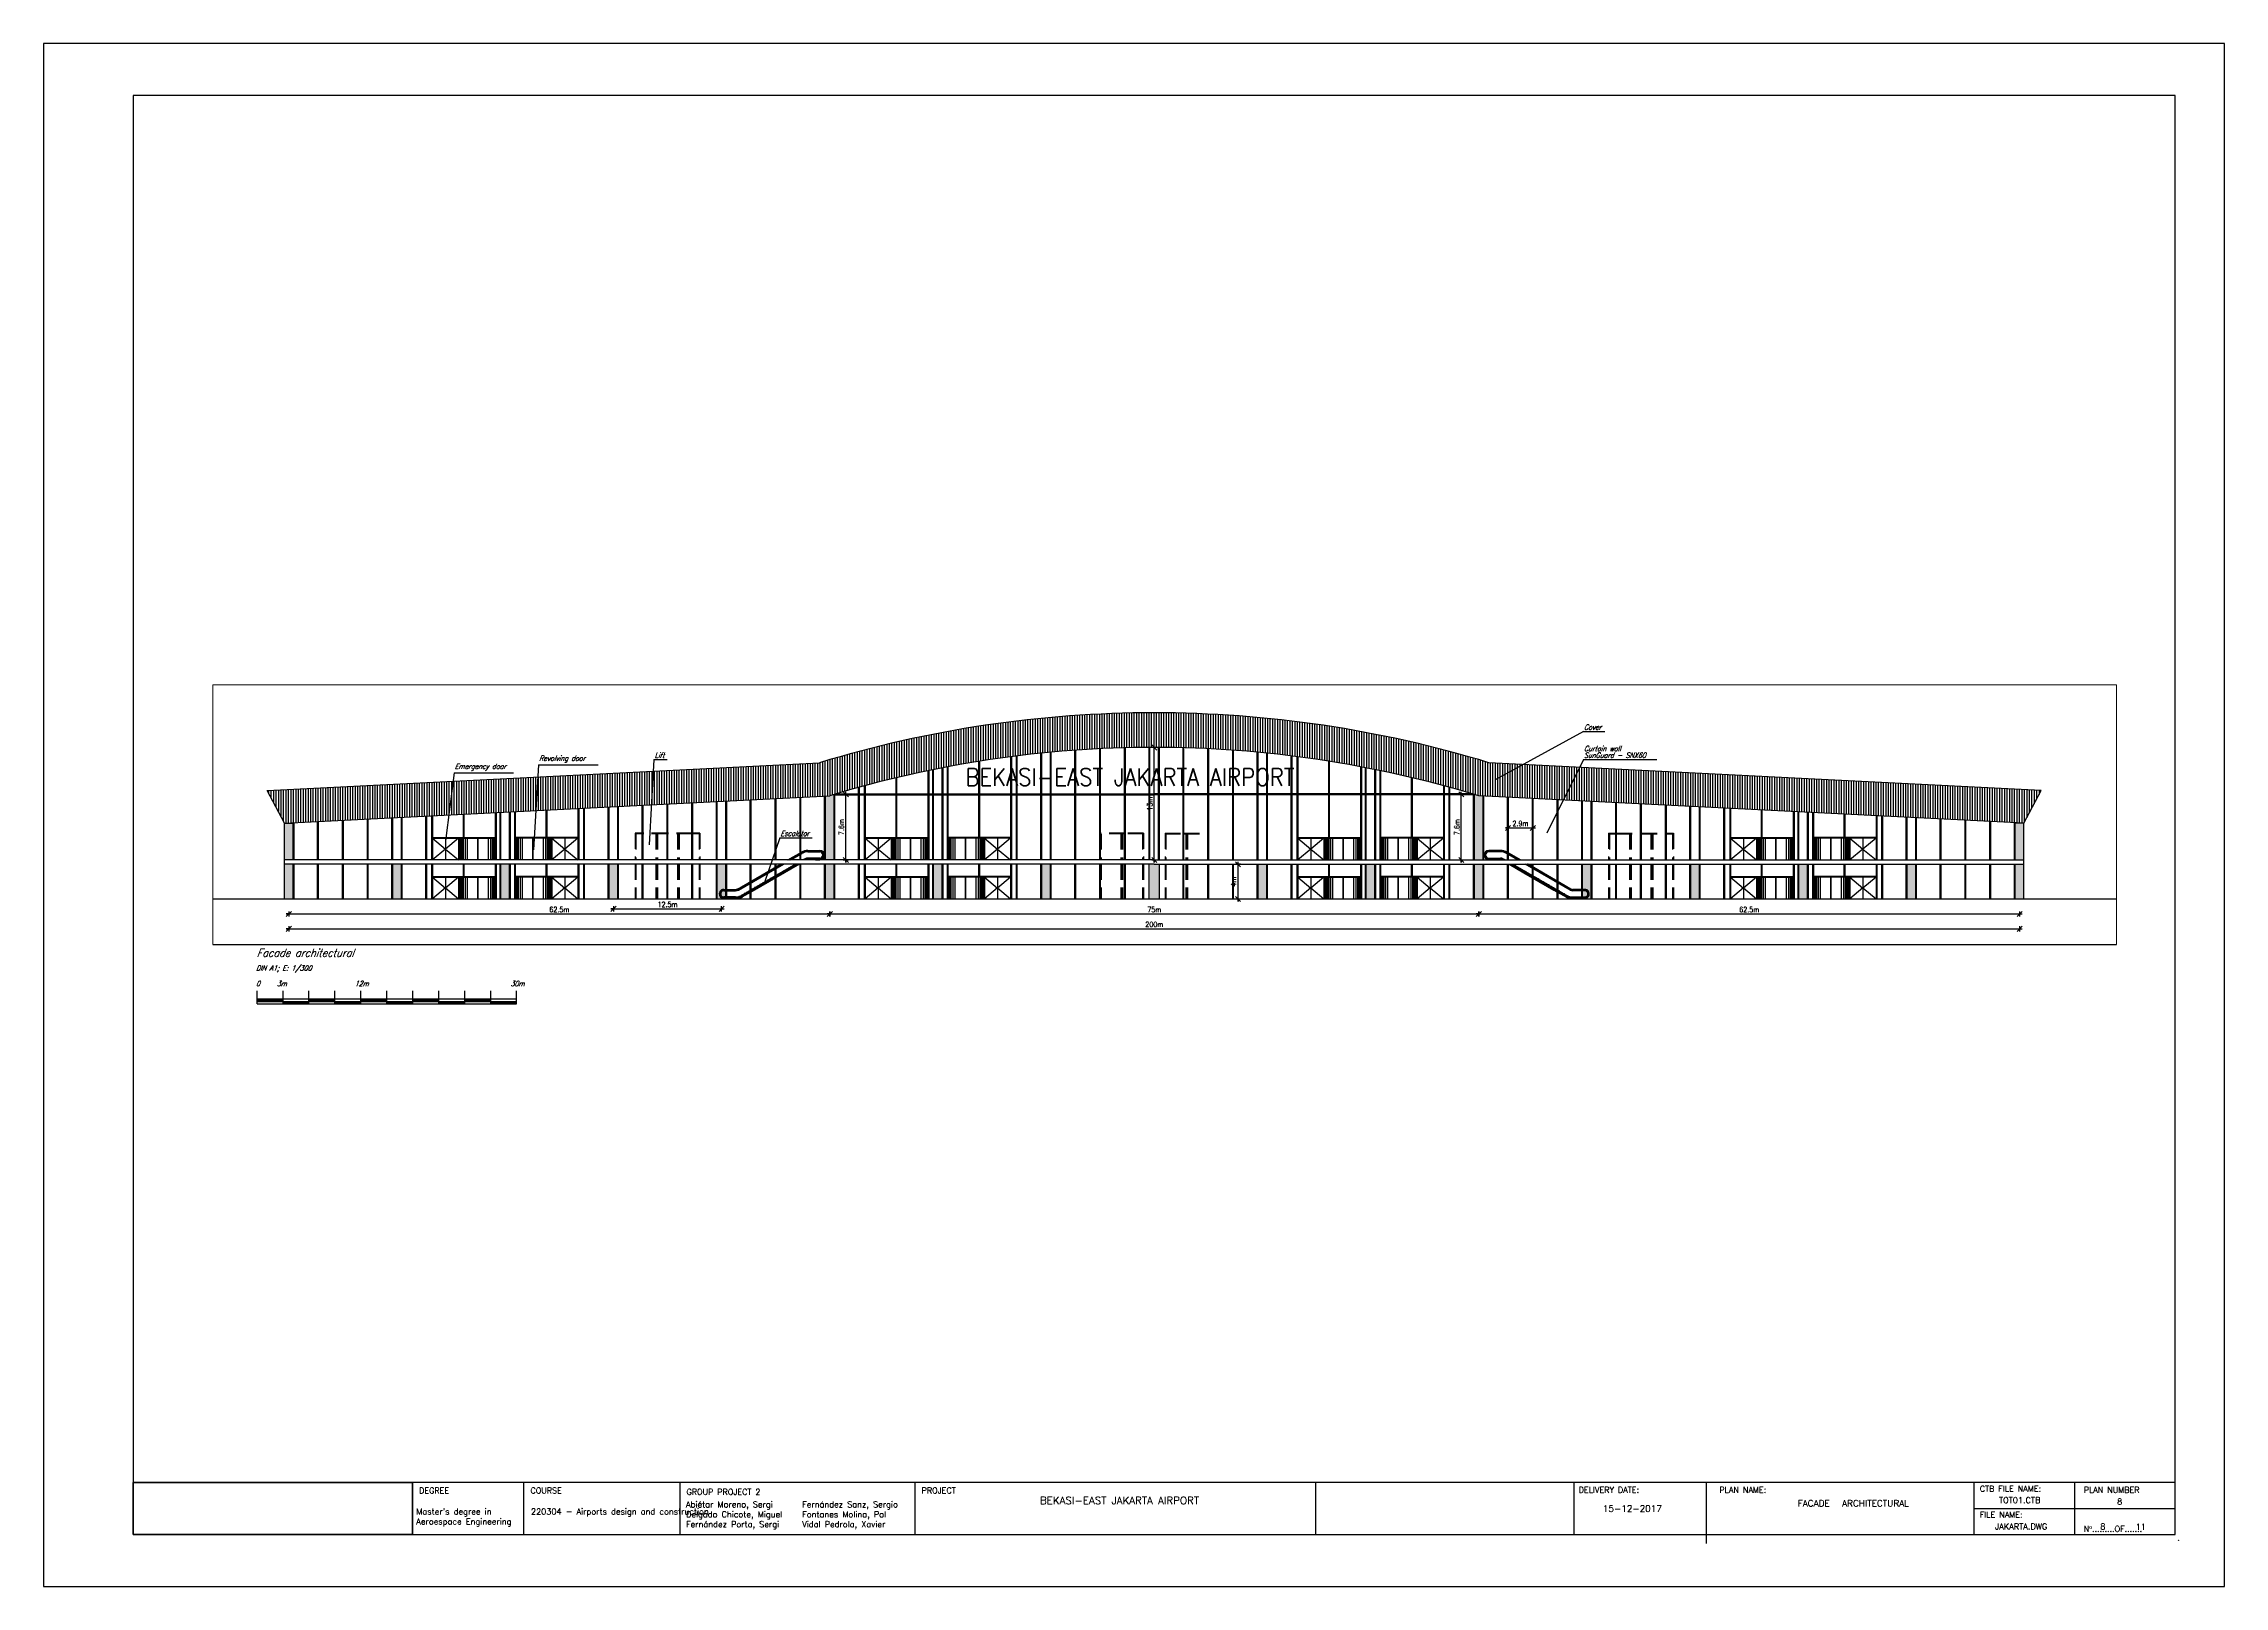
# Paper-space layout 'FACADE ARCHITECTURAL' of a CAD drawing. Header units: millimetres. Extents: x 0 to 84, y 0 to 59.4.
# The model-space entities are those that its viewports show. They can reach past a viewport. Long polylines and large blocks are cut down to what shows.
import ezdxf
from ezdxf.enums import TextEntityAlignment as Align

# ---------------------------------------------------------------- set-up
doc = ezdxf.new("R2010")
doc.units = ezdxf.units.MM
doc.linetypes.add('HIDDENBERNUZ', pattern=[0.3, 0.2, -0.1])
doc.layers.get('0').update_dxf_attribs({"color": 250})
for name, color, linetype in [('01C', 250, 'Continuous'), ('01cotes', 200, 'Continuous'), ('01TXT', 250, 'Continuous'), ('03TXT', 250, 'Continuous'), ('05C', 1, 'Continuous'), ('05TXT', 250, 'Continuous'), ('_alçat', 7, 'Continuous'), ('_llegendes', 7, 'Continuous'), ('Background', 7, 'Continuous')]:
    doc.layers.add(name, color=color, linetype=linetype)
doc.layers.add('viewport', color=241, linetype='Continuous', plot=False)
doc.styles.add('_FERROS', font='romans.shx', dxfattribs={"width": 0.9})
doc.styles.add('_PEGATINES', font='romans.shx', dxfattribs={"width": 0.9, "oblique": 20})
doc.styles.add('SIMPLEX', font='SIMPLEX.SHX', dxfattribs={"height": 2.25})
doc.styles.add('TITOL', font='SIMPLEX.SHX', dxfattribs={"height": 2.3})
doc.dimstyles.new('_100PS300', dxfattribs={"dimtxt": 0.6, "dimasz": 0.6, "dimexe": 0.18, "dimexo": 0.0625, "dimgap": 0.21, "dimtad": 1, "dimrnd": 0.05, "dimzin": 12, "dimdsep": 46, "dimtxsty": '_FERROS', "dimblk": 'OBLIQUE', "dimcen": 0.09, "dimdle": 0.3, "dimse1": 1, "dimse2": 1, "dimclrt": 7, "dimadec": 0, "dimazin": 0, "dimtfac": 1, "dimtix": 1, "dimtmove": 2, "dimatfit": 3, "dimldrblk": 'OBLIQUE', "dimfxl": 1, "dimtvp": 0.882353, "dimtolj": 1, "dimtzin": 0, "dimarcsym": 0})
picture_1 = doc.add_image_def('image8.jpg', size_in_pixel=(780, 145))
pattern_1 = [(180, (6530.26305, -8974.47517), (-7e-17, -0.28575), [])]

# ---------------------------------------------------------------- blocks, each defined once
blk = doc.blocks.new('_Oblique')
for p, q in [((0, -0.5), (0, 0.5)), ((0, 0), (0.5, 0))]:
    blk.add_line(p, q)
at = {"layer": '01C', "color": 7, "linetype": 'ByBlock', "lineweight": -2}
blk.add_line((-0.5, -0.5), (0.5, 0.5), dxfattribs=at)
blk = doc.blocks.new('*D180')
at = {"layer": '01cotes', "color": 0, "lineweight": -2, "transparency": 16777216}
blk.add_line((8362.72, -1728.4), (8358.12, -1728.4), dxfattribs=at)
at = {"layer": 'DEFPOINTS', "color": 0, "transparency": 16777216}
for p in [(8358.42, -1728.4), (8358.42, -1728.4), (8362.42, -1728.4)]:
    blk.add_point(p, dxfattribs=at)
at = {"layer": '01cotes', "color": 0, "lineweight": -2, "transparency": 16777216, "xscale": 0.6, "yscale": 0.6, "zscale": 0.6, "rotation": 180}
blk.add_blockref('_Oblique', (8358.42, -1728.4), dxfattribs=at)
at = {"layer": '01cotes', "color": 0, "lineweight": -2, "transparency": 16777216, "xscale": 0.6, "yscale": 0.6, "zscale": 0.6}
blk.add_blockref('_Oblique', (8362.42, -1728.4), dxfattribs=at)
at = {"layer": '01cotes', "color": 7, "transparency": 16777216, "insert": (8360.42, -1728.91), "char_height": 0.6, "attachment_point": 5, "rotation": 180, "style": '_FERROS'}
blk.add_mtext('\\A1;4m', dxfattribs=at)
blk = doc.blocks.new('*D181')
at = {"layer": '01cotes', "color": 0, "lineweight": -2, "transparency": 16777216}
blk.add_line((8358.22, -1738.08), (8344.62, -1738.08), dxfattribs=at)
at = {"layer": 'DEFPOINTS', "color": 0, "transparency": 16777216}
for p in [(8344.92, -1738.08), (8344.92, -1738.08), (8357.92, -1738.08)]:
    blk.add_point(p, dxfattribs=at)
at = {"layer": '01cotes', "color": 0, "lineweight": -2, "transparency": 16777216, "xscale": 0.6, "yscale": 0.6, "zscale": 0.6, "rotation": 180}
blk.add_blockref('_Oblique', (8344.92, -1738.08), dxfattribs=at)
at = {"layer": '01cotes', "color": 0, "lineweight": -2, "transparency": 16777216, "xscale": 0.6, "yscale": 0.6, "zscale": 0.6}
blk.add_blockref('_Oblique', (8357.92, -1738.08), dxfattribs=at)
at = {"layer": '01cotes', "color": 7, "transparency": 16777216, "insert": (8351.42, -1738.59), "char_height": 0.6, "attachment_point": 5, "rotation": 180, "style": '_FERROS'}
blk.add_mtext('\\A1;13m', dxfattribs=at)
blk = doc.blocks.new('*D182')
at = {"layer": '01cotes', "color": 0, "lineweight": -2, "transparency": 16777216}
blk.add_line((8358.22, -1773.73), (8350.03, -1773.73), dxfattribs=at)
at = {"layer": 'DEFPOINTS', "color": 0, "transparency": 16777216}
for p in [(8350.33, -1773.73), (8350.33, -1773.73), (8357.92, -1773.73)]:
    blk.add_point(p, dxfattribs=at)
at = {"layer": '01cotes', "color": 0, "lineweight": -2, "transparency": 16777216, "xscale": 0.6, "yscale": 0.6, "zscale": 0.6, "rotation": 180}
blk.add_blockref('_Oblique', (8350.33, -1773.73), dxfattribs=at)
at = {"layer": '01cotes', "color": 0, "lineweight": -2, "transparency": 16777216, "xscale": 0.6, "yscale": 0.6, "zscale": 0.6}
blk.add_blockref('_Oblique', (8357.92, -1773.73), dxfattribs=at)
at = {"layer": '01cotes', "color": 7, "transparency": 16777216, "insert": (8354.12, -1774.24), "char_height": 0.6, "attachment_point": 5, "rotation": 180, "style": '_FERROS'}
blk.add_mtext('\\A1;7.6m', dxfattribs=at)
blk = doc.blocks.new('*D183')
at = {"layer": '01cotes', "color": 0, "lineweight": -2, "transparency": 16777216}
blk.add_line((8364.16, -1775.88), (8364.16, -1700.28), dxfattribs=at)
at = {"layer": 'DEFPOINTS', "color": 0, "transparency": 16777216}
for p in [(8364.16, -1700.58), (8364.16, -1700.58), (8364.16, -1775.58)]:
    blk.add_point(p, dxfattribs=at)
at = {"layer": '01cotes', "color": 0, "lineweight": -2, "transparency": 16777216, "xscale": 0.6, "yscale": 0.6, "zscale": 0.6}
for p, rotation in [((8364.16, -1700.58), 90), ((8364.16, -1775.58), 270)]:
    blk.add_blockref('_Oblique', p, dxfattribs=dict(at, rotation=rotation))
at = {"layer": '01cotes', "color": 7, "transparency": 16777216, "insert": (8363.65, -1738.08), "char_height": 0.6, "attachment_point": 5, "rotation": 90, "style": '_FERROS'}
blk.add_mtext('\\A1;75m', dxfattribs=at)
blk = doc.blocks.new('*D184')
at = {"layer": '01cotes', "color": 0, "lineweight": -2, "transparency": 16777216}
blk.add_line((8364.16, -1838.38), (8364.16, -1775.28), dxfattribs=at)
at = {"layer": 'DEFPOINTS', "color": 0, "transparency": 16777216}
for p in [(8364.16, -1775.58), (8364.16, -1775.58), (8364.16, -1838.08)]:
    blk.add_point(p, dxfattribs=at)
at = {"layer": '01cotes', "color": 0, "lineweight": -2, "transparency": 16777216, "xscale": 0.6, "yscale": 0.6, "zscale": 0.6}
for p, rotation in [((8364.16, -1775.58), 90), ((8364.16, -1838.08), 270)]:
    blk.add_blockref('_Oblique', p, dxfattribs=dict(at, rotation=rotation))
at = {"layer": '01cotes', "color": 7, "transparency": 16777216, "insert": (8363.65, -1806.83), "char_height": 0.6, "attachment_point": 5, "rotation": 90, "style": '_FERROS'}
blk.add_mtext('\\A1;62.5m', dxfattribs=at)
blk = doc.blocks.new('*D185')
at = {"layer": '01cotes', "color": 0, "lineweight": -2, "transparency": 16777216}
blk.add_line((8364.16, -1700.88), (8364.16, -1637.78), dxfattribs=at)
at = {"layer": 'DEFPOINTS', "color": 0, "transparency": 16777216}
for p in [(8364.16, -1638.08), (8364.16, -1638.08), (8364.16, -1700.58)]:
    blk.add_point(p, dxfattribs=at)
at = {"layer": '01cotes', "color": 0, "lineweight": -2, "transparency": 16777216, "xscale": 0.6, "yscale": 0.6, "zscale": 0.6}
for p, rotation in [((8364.16, -1638.08), 90), ((8364.16, -1700.58), 270)]:
    blk.add_blockref('_Oblique', p, dxfattribs=dict(at, rotation=rotation))
at = {"layer": '01cotes', "color": 7, "transparency": 16777216, "insert": (8363.65, -1669.33), "char_height": 0.6, "attachment_point": 5, "rotation": 90, "style": '_FERROS'}
blk.add_mtext('\\A1;62.5m', dxfattribs=at)
blk = doc.blocks.new('*D186')
at = {"layer": '01cotes', "color": 0, "lineweight": -2, "transparency": 16777216}
blk.add_line((8365.87, -1838.38), (8365.87, -1637.78), dxfattribs=at)
at = {"layer": 'DEFPOINTS', "color": 0, "transparency": 16777216}
for p in [(8365.87, -1638.08), (8365.87, -1638.08), (8365.87, -1838.08)]:
    blk.add_point(p, dxfattribs=at)
at = {"layer": '01cotes', "color": 0, "lineweight": -2, "transparency": 16777216, "xscale": 0.6, "yscale": 0.6, "zscale": 0.6}
for p, rotation in [((8365.87, -1638.08), 90), ((8365.87, -1838.08), 270)]:
    blk.add_blockref('_Oblique', p, dxfattribs=dict(at, rotation=rotation))
at = {"layer": '01cotes', "color": 7, "transparency": 16777216, "insert": (8365.36, -1738.08), "char_height": 0.6, "attachment_point": 5, "rotation": 90, "style": '_FERROS'}
blk.add_mtext('\\A1;200m', dxfattribs=at)
blk = doc.blocks.new('*D187')
at = {"layer": '01cotes', "color": 0, "lineweight": -2, "transparency": 16777216}
blk.add_line((8363.57, -1800.88), (8363.57, -1787.78), dxfattribs=at)
at = {"layer": 'DEFPOINTS', "color": 0, "transparency": 16777216}
for p in [(8363.57, -1788.08), (8363.57, -1788.08), (8363.57, -1800.58)]:
    blk.add_point(p, dxfattribs=at)
at = {"layer": '01cotes', "color": 0, "lineweight": -2, "transparency": 16777216, "xscale": 0.6, "yscale": 0.6, "zscale": 0.6}
for p, rotation in [((8363.57, -1788.08), 90), ((8363.57, -1800.58), 270)]:
    blk.add_blockref('_Oblique', p, dxfattribs=dict(at, rotation=rotation))
at = {"layer": '01cotes', "color": 7, "transparency": 16777216, "insert": (8363.06, -1794.33), "char_height": 0.6, "attachment_point": 5, "rotation": 90, "style": '_FERROS'}
blk.add_mtext('\\A1;12.5m', dxfattribs=at)
blk = doc.blocks.new('*D188')
at = {"layer": '01cotes', "color": 0, "lineweight": -2, "transparency": 16777216}
blk.add_line((8354.22, -1697.51), (8354.22, -1694.03), dxfattribs=at)
at = {"layer": 'DEFPOINTS', "color": 0, "transparency": 16777216}
for p in [(8354.22, -1694.33), (8354.22, -1694.33), (8354.22, -1697.21)]:
    blk.add_point(p, dxfattribs=at)
at = {"layer": '01cotes', "color": 0, "lineweight": -2, "transparency": 16777216, "xscale": 0.6, "yscale": 0.6, "zscale": 0.6}
for p, rotation in [((8354.22, -1694.33), 90), ((8354.22, -1697.21), 270)]:
    blk.add_blockref('_Oblique', p, dxfattribs=dict(at, rotation=rotation))
at = {"layer": '01cotes', "color": 7, "transparency": 16777216, "insert": (8353.71, -1695.77), "char_height": 0.6, "attachment_point": 5, "rotation": 90, "style": '_FERROS'}
blk.add_mtext('\\A1;2.9m', dxfattribs=at)
blk = doc.blocks.new('*D189')
at = {"layer": '01cotes', "color": 0, "lineweight": -2, "transparency": 16777216}
blk.add_line((8358.22, -1702.6), (8350.03, -1702.6), dxfattribs=at)
at = {"layer": 'DEFPOINTS', "color": 0, "transparency": 16777216}
for p in [(8350.33, -1702.6), (8350.33, -1702.6), (8357.92, -1702.6)]:
    blk.add_point(p, dxfattribs=at)
at = {"layer": '01cotes', "color": 0, "lineweight": -2, "transparency": 16777216, "xscale": 0.6, "yscale": 0.6, "zscale": 0.6, "rotation": 180}
blk.add_blockref('_Oblique', (8350.33, -1702.6), dxfattribs=at)
at = {"layer": '01cotes', "color": 0, "lineweight": -2, "transparency": 16777216, "xscale": 0.6, "yscale": 0.6, "zscale": 0.6}
blk.add_blockref('_Oblique', (8357.92, -1702.6), dxfattribs=at)
at = {"layer": '01cotes', "color": 7, "transparency": 16777216, "insert": (8354.12, -1703.11), "char_height": 0.6, "attachment_point": 5, "rotation": 180, "style": '_FERROS'}
blk.add_mtext('\\A1;7.6m', dxfattribs=at)

msp = doc.modelspace()

# ---------------------------------------------------------------- hatches: boundary and pattern name
at = {"layer": '_alçat'}
h = msp.add_hatch(dxfattribs=at)
h.set_pattern_fill('ANSI31', color=256, scale=0.09, angle=135)
h.set_pattern_definition(pattern_1)
h.paths.add_polyline_path([(8344.918, -1738.085), (8340.918, -1738.085, -0.0741552), (8346.684, -1699.418), (8349.876, -1635.585), (8353.66, -1637.585), (8350.51, -1700.585, 0.0741552)])
h = msp.add_hatch(color=256, dxfattribs=at)
h.dxf.hatch_style = 1
h.paths.add_polyline_path([(8353.66, -1638.585), (8353.66, -1637.585), (8357.918, -1637.585), (8357.918, -1638.585)])
h.paths.add_polyline_path([(8362.418, -1637.585), (8362.418, -1638.585), (8358.418, -1638.585), (8358.418, -1637.585)])
h = msp.add_hatch(color=256, dxfattribs=at)
h.dxf.hatch_style = 1
h.paths.add_polyline_path([(8362.418, -1650.085), (8362.418, -1651.085), (8358.418, -1651.085), (8358.418, -1650.085)])
h = msp.add_hatch(color=256, dxfattribs=at)
h.dxf.hatch_style = 1
h.paths.add_polyline_path([(8358.418, -1663.585), (8358.418, -1662.585), (8362.418, -1662.585), (8362.418, -1663.585)])
h = msp.add_hatch(color=256, dxfattribs=at)
h.dxf.hatch_style = 1
h.paths.add_polyline_path([(8358.418, -1676.085), (8358.418, -1675.085), (8362.418, -1675.085), (8362.418, -1676.085)])
h = msp.add_hatch(color=256, dxfattribs=at)
h.dxf.hatch_style = 1
h.paths.add_polyline_path([(8358.418, -1688.585), (8358.418, -1687.585), (8362.418, -1687.585), (8362.418, -1688.585)])
h = msp.add_hatch(color=256, dxfattribs=at)
h.dxf.hatch_style = 1
h.paths.add_polyline_path([(8350.535, -1700.085), (8350.51, -1700.585, 0.0010162), (8350.359, -1701.085), (8357.918, -1701.085), (8357.918, -1700.085)])
h = msp.add_hatch(color=256, dxfattribs=at)
h.dxf.hatch_style = 1
h.paths.add_polyline_path([(8358.418, -1701.085), (8358.418, -1700.085), (8362.418, -1700.085), (8362.418, -1701.085)])
h = msp.add_hatch(color=256, dxfattribs=at)
h.dxf.hatch_style = 1
h.paths.add_polyline_path([(8358.418, -1713.585), (8358.418, -1712.585), (8362.418, -1712.585), (8362.418, -1713.585)])
h = msp.add_hatch(color=256, dxfattribs=at)
h.dxf.hatch_style = 1
h.paths.add_polyline_path([(8358.418, -1726.085), (8358.418, -1725.085), (8362.418, -1725.085), (8362.418, -1726.085)])
h = msp.add_hatch(dxfattribs=at)
h.set_pattern_fill('ANSI31', color=256, scale=0.09, angle=135)
h.set_pattern_definition(pattern_1)
h.paths.add_polyline_path([(8353.66, -1838.585), (8350.51, -1775.585, -0.0741552), (8344.918, -1738.085), (8340.918, -1738.085, 0.0741552), (8346.684, -1776.752), (8349.876, -1840.585)])
h = msp.add_hatch(color=256, dxfattribs=at)
h.dxf.hatch_style = 1
h.paths.add_polyline_path([(8362.418, -1738.085), (8358.418, -1738.085), (8358.418, -1737.585), (8362.418, -1737.585)])
h = msp.add_hatch(color=256, dxfattribs=at)
h.dxf.hatch_style = 1
h.paths.add_polyline_path([(8362.418, -1738.085), (8358.418, -1738.085), (8358.418, -1738.585), (8362.418, -1738.585)])
h = msp.add_hatch(color=256, dxfattribs=at)
h.dxf.hatch_style = 1
h.paths.add_polyline_path([(8358.418, -1750.085), (8358.418, -1751.085), (8362.418, -1751.085), (8362.418, -1750.085)])
h = msp.add_hatch(color=256, dxfattribs=at)
h.dxf.hatch_style = 1
h.paths.add_polyline_path([(8358.418, -1762.585), (8358.418, -1763.585), (8362.418, -1763.585), (8362.418, -1762.585)])
h = msp.add_hatch(color=256, dxfattribs=at)
h.dxf.hatch_style = 1
h.paths.add_polyline_path([(8357.918, -1776.085), (8357.918, -1775.085), (8350.359, -1775.085, 0.0010162), (8350.51, -1775.585), (8350.535, -1776.085)])
h = msp.add_hatch(color=256, dxfattribs=at)
h.dxf.hatch_style = 1
h.paths.add_polyline_path([(8358.418, -1775.085), (8358.418, -1776.085), (8362.418, -1776.085), (8362.418, -1775.085)])
h = msp.add_hatch(color=256, dxfattribs=at)
h.dxf.hatch_style = 1
h.paths.add_polyline_path([(8358.418, -1787.585), (8358.418, -1788.585), (8362.418, -1788.585), (8362.418, -1787.585)])
h = msp.add_hatch(color=256, dxfattribs=at)
h.dxf.hatch_style = 1
h.paths.add_polyline_path([(8358.418, -1800.085), (8358.418, -1801.085), (8362.418, -1801.085), (8362.418, -1800.085)])
h = msp.add_hatch(color=256, dxfattribs=at)
h.dxf.hatch_style = 1
h.paths.add_polyline_path([(8358.418, -1812.585), (8358.418, -1813.585), (8362.418, -1813.585), (8362.418, -1812.585)])
h = msp.add_hatch(color=256, dxfattribs=at)
h.dxf.hatch_style = 1
h.paths.add_polyline_path([(8362.418, -1826.085), (8362.418, -1825.085), (8358.418, -1825.085), (8358.418, -1826.085)])
h = msp.add_hatch(color=256, dxfattribs=at)
h.dxf.hatch_style = 1
h.paths.add_polyline_path([(8353.66, -1837.585), (8353.66, -1838.585), (8357.918, -1838.585), (8357.918, -1837.585)])
h.paths.add_polyline_path([(8362.418, -1838.585), (8362.418, -1837.585), (8358.418, -1837.585), (8358.418, -1838.585)])

# ---------------------------------------------------------------- linework, layer by layer
at = {"layer": '01TXT'}
for p, q in [((8346.333, -1688.5), (8346.333, -1679.995)), ((8343.09, -1688.5), (8343.09, -1686.031)), ((8343.09, -1688.5), (8348.662, -1698.709)), ((8346.333, -1688.5), (8354.819, -1692.731)), ((8355.365, -1781.358), (8355.365, -1777.6)), ((8355.365, -1781.358), (8360.412, -1783.075)), ((8346.333, -1795.892), (8346.333, -1794.377)), ((8346.333, -1795.892), (8356.172, -1796.457)), ((8346.924, -1809.232), (8346.924, -1802.351)), ((8346.924, -1809.232), (8356.762, -1809.798)), ((8347.867, -1818.989), (8347.867, -1812.109)), ((8347.867, -1818.989), (8355.701, -1819.996))]:
    msp.add_line(p, q, dxfattribs=at)
at = {"layer": '05C'}
msp.add_line((8362.418, -1850.864), (8362.418, -1625.306), dxfattribs=at)
at = {"layer": '_alçat'}
for p, q in [((8349.876, -1635.585), (8346.684, -1699.418)), ((8353.66, -1637.585), (8349.876, -1635.585)), ((8353.66, -1637.585), (8350.51, -1700.585)), ((8357.918, -1637.585), (8353.66, -1637.585)), ((8353.66, -1637.585), (8353.66, -1638.585)), ((8357.918, -1738.085), (8357.918, -1637.585)), ((8358.418, -1637.585), (8357.918, -1637.585)), ((8358.418, -1738.085), (8358.418, -1637.585)), ((8362.418, -1637.585), (8358.418, -1637.585)), ((8357.918, -1638.685), (8353.605, -1638.685)), ((8357.918, -1638.585), (8353.66, -1638.585)), ((8362.418, -1638.585), (8358.418, -1638.585)), ((8362.418, -1638.685), (8358.418, -1638.685)), ((8357.918, -1641.51), (8353.464, -1641.51)), ((8357.918, -1641.46), (8353.466, -1641.46)), ((8357.918, -1641.41), (8353.469, -1641.41)), ((8362.418, -1641.41), (8358.418, -1641.41)), ((8362.418, -1641.46), (8358.418, -1641.46)), ((8362.418, -1641.51), (8358.418, -1641.51)), ((8357.918, -1644.385), (8353.32, -1644.385)), ((8357.918, -1644.335), (8353.323, -1644.335)), ((8357.918, -1644.285), (8353.325, -1644.285)), ((8362.418, -1644.285), (8358.418, -1644.285)), ((8362.418, -1644.335), (8358.418, -1644.335)), ((8362.418, -1644.385), (8358.418, -1644.385)), ((8357.918, -1647.26), (8353.176, -1647.26)), ((8357.918, -1647.21), (8353.179, -1647.21)), ((8357.918, -1647.16), (8353.181, -1647.16)), ((8362.418, -1647.16), (8358.418, -1647.16)), ((8362.418, -1647.21), (8358.418, -1647.21)), ((8362.418, -1647.26), (8358.418, -1647.26)), ((8357.918, -1650.085), (8353.035, -1650.085)), ((8357.918, -1650.035), (8353.038, -1650.035)), ((8357.918, -1649.985), (8353.04, -1649.985)), ((8362.418, -1649.985), (8358.418, -1649.985)), ((8362.418, -1650.085), (8358.418, -1650.085)), ((8357.918, -1651.185), (8352.98, -1651.185)), ((8357.918, -1651.135), (8352.983, -1651.135)), ((8357.918, -1651.085), (8352.985, -1651.085)), ((8362.418, -1651.085), (8358.418, -1651.085)), ((8362.418, -1651.185), (8358.418, -1651.185)), ((8352.805, -1654.679), (8357.918, -1654.679)), ((8352.81, -1654.579), (8357.918, -1654.579)), ((8357.918, -1654.01), (8352.839, -1654.01)), ((8357.918, -1653.96), (8352.841, -1653.96)), ((8357.918, -1653.91), (8352.844, -1653.91)), ((8355.318, -1654.679), (8355.318, -1661.924)), ((8355.418, -1654.679), (8355.418, -1657.691)), ((8355.418, -1654.679), (8356.668, -1656.185)), ((8356.668, -1656.185), (8357.918, -1654.679)), ((8362.418, -1653.91), (8358.418, -1653.91)), ((8362.418, -1653.96), (8358.418, -1653.96)), ((8362.418, -1654.01), (8358.418, -1654.01)), ((8358.418, -1654.579), (8362.418, -1654.579)), ((8358.418, -1654.679), (8362.418, -1654.679)), ((8359.818, -1654.679), (8359.818, -1661.924)), ((8359.918, -1654.679), (8359.918, -1657.691)), ((8359.918, -1654.679), (8361.168, -1656.185)), ((8361.143, -1656.185), (8362.393, -1654.679)), ((8355.318, -1657.791), (8357.918, -1657.791)), ((8355.418, -1656.185), (8357.918, -1656.185)), ((8355.418, -1657.691), (8356.668, -1656.185)), ((8355.418, -1657.691), (8357.918, -1657.691)), ((8355.418, -1657.891), (8355.418, -1661.924)), ((8355.418, -1657.891), (8357.918, -1657.891)), ((8355.418, -1657.941), (8357.918, -1657.941)), ((8355.418, -1657.991), (8357.918, -1657.991)), ((8355.418, -1658.091), (8357.918, -1658.091)), ((8356.668, -1656.185), (8357.918, -1657.691)), ((8359.818, -1657.791), (8362.418, -1657.791)), ((8359.918, -1656.185), (8362.418, -1656.185)), ((8359.918, -1657.691), (8361.168, -1656.185)), ((8359.918, -1657.691), (8362.418, -1657.691)), ((8359.918, -1657.891), (8359.918, -1661.924)), ((8359.918, -1657.891), (8362.418, -1657.891)), ((8359.918, -1657.941), (8362.418, -1657.941)), ((8359.918, -1657.991), (8362.418, -1657.991)), ((8359.918, -1658.091), (8362.418, -1658.091)), ((8361.143, -1656.185), (8362.393, -1657.691)), ((8355.318, -1658.351), (8352.622, -1658.351)), ((8355.318, -1658.301), (8352.624, -1658.301)), ((8355.318, -1658.251), (8352.627, -1658.251)), ((8355.418, -1658.241), (8357.918, -1658.241)), ((8355.418, -1658.441), (8357.918, -1658.441)), ((8355.418, -1658.691), (8357.918, -1658.691)), ((8355.418, -1659.887), (8357.918, -1659.887)), ((8355.418, -1659.927), (8357.918, -1659.927)), ((8359.818, -1658.251), (8358.418, -1658.251)), ((8359.818, -1658.301), (8358.418, -1658.301)), ((8359.818, -1658.351), (8358.418, -1658.351)), ((8359.918, -1658.241), (8362.418, -1658.241)), ((8359.918, -1658.441), (8362.418, -1658.441)), ((8359.918, -1658.691), (8362.418, -1658.691)), ((8359.918, -1659.887), (8362.418, -1659.887)), ((8359.918, -1659.927), (8362.418, -1659.927)), ((8357.918, -1662.585), (8352.41, -1662.585)), ((8357.918, -1662.485), (8352.415, -1662.485)), ((8352.438, -1662.024), (8357.918, -1662.024)), ((8352.443, -1661.924), (8357.918, -1661.924)), ((8355.418, -1661.124), (8357.918, -1661.124)), ((8355.418, -1661.374), (8357.918, -1661.374)), ((8355.418, -1661.574), (8357.918, -1661.574)), ((8355.418, -1661.724), (8357.918, -1661.724)), ((8355.418, -1661.824), (8357.918, -1661.824)), ((8355.418, -1661.874), (8357.918, -1661.874)), ((8355.418, -1661.924), (8357.918, -1661.924)), ((8358.418, -1661.924), (8362.418, -1661.924)), ((8358.418, -1662.024), (8362.418, -1662.024)), ((8362.418, -1662.485), (8358.418, -1662.485)), ((8362.418, -1662.585), (8358.418, -1662.585)), ((8359.918, -1661.124), (8362.418, -1661.124)), ((8359.918, -1661.374), (8362.418, -1661.374)), ((8359.918, -1661.574), (8362.418, -1661.574)), ((8359.918, -1661.724), (8362.418, -1661.724)), ((8359.918, -1661.824), (8362.418, -1661.824)), ((8359.918, -1661.874), (8362.418, -1661.874)), ((8359.918, -1661.924), (8362.418, -1661.924)), ((8352.327, -1664.246), (8357.918, -1664.246)), ((8352.332, -1664.146), (8357.918, -1664.146)), ((8357.918, -1663.685), (8352.355, -1663.685)), ((8357.918, -1663.585), (8352.36, -1663.585)), ((8355.318, -1671.491), (8355.318, -1664.246)), ((8355.418, -1668.279), (8355.418, -1664.246)), ((8355.418, -1664.246), (8357.918, -1664.246)), ((8355.418, -1664.296), (8357.918, -1664.296)), ((8355.418, -1664.346), (8357.918, -1664.346)), ((8355.418, -1664.446), (8357.918, -1664.446)), ((8355.418, -1664.596), (8357.918, -1664.596)), ((8355.418, -1664.796), (8357.918, -1664.796)), ((8355.418, -1665.046), (8357.918, -1665.046)), ((8362.418, -1663.585), (8358.418, -1663.585)), ((8362.418, -1663.685), (8358.418, -1663.685)), ((8358.418, -1664.146), (8362.418, -1664.146)), ((8358.418, -1664.246), (8362.418, -1664.246)), ((8359.818, -1671.491), (8359.818, -1664.246)), ((8359.918, -1668.279), (8359.918, -1664.246)), ((8359.918, -1664.246), (8362.418, -1664.246)), ((8359.918, -1664.296), (8362.418, -1664.296)), ((8359.918, -1664.346), (8362.418, -1664.346)), ((8359.918, -1664.446), (8362.418, -1664.446)), ((8359.918, -1664.596), (8362.418, -1664.596)), ((8359.918, -1664.796), (8362.418, -1664.796)), ((8359.918, -1665.046), (8362.418, -1665.046)), ((8355.318, -1667.918), (8352.143, -1667.918)), ((8355.318, -1667.868), (8352.146, -1667.868)), ((8355.318, -1667.818), (8352.148, -1667.818)), ((8355.418, -1666.243), (8357.918, -1666.243)), ((8355.418, -1666.283), (8357.918, -1666.283)), ((8355.418, -1667.479), (8357.918, -1667.479)), ((8355.418, -1667.729), (8357.918, -1667.729)), ((8355.418, -1667.929), (8357.918, -1667.929)), ((8355.418, -1668.079), (8357.918, -1668.079)), ((8355.418, -1668.179), (8357.918, -1668.179)), ((8355.418, -1668.229), (8357.918, -1668.229)), ((8359.818, -1667.818), (8358.418, -1667.818)), ((8359.818, -1667.868), (8358.418, -1667.868)), ((8359.818, -1667.918), (8358.418, -1667.918)), ((8359.918, -1666.243), (8362.418, -1666.243)), ((8359.918, -1666.283), (8362.418, -1666.283)), ((8359.918, -1667.479), (8362.418, -1667.479)), ((8359.918, -1667.729), (8362.418, -1667.729)), ((8359.918, -1667.929), (8362.418, -1667.929)), ((8359.918, -1668.079), (8362.418, -1668.079)), ((8359.918, -1668.179), (8362.418, -1668.179)), ((8359.918, -1668.229), (8362.418, -1668.229)), ((8355.318, -1668.379), (8357.918, -1668.379)), ((8355.418, -1668.279), (8357.918, -1668.279)), ((8355.418, -1671.491), (8355.418, -1668.479)), ((8355.418, -1668.479), (8357.918, -1668.479)), ((8355.418, -1668.479), (8356.668, -1669.985)), ((8355.418, -1669.985), (8357.918, -1669.985)), ((8355.418, -1671.491), (8356.668, -1669.985)), ((8356.668, -1669.985), (8357.918, -1668.479)), ((8356.668, -1669.985), (8357.918, -1671.491)), ((8359.818, -1668.379), (8362.418, -1668.379)), ((8359.918, -1668.279), (8362.418, -1668.279)), ((8359.918, -1671.491), (8359.918, -1668.479)), ((8359.918, -1668.479), (8362.418, -1668.479)), ((8359.918, -1668.479), (8361.168, -1669.985)), ((8359.918, -1669.985), (8362.418, -1669.985)), ((8359.918, -1671.491), (8361.168, -1669.985)), ((8361.143, -1669.985), (8362.393, -1668.479)), ((8361.143, -1669.985), (8362.393, -1671.491)), ((8357.918, -1672.26), (8351.926, -1672.26)), ((8357.918, -1672.21), (8351.929, -1672.21)), ((8357.918, -1672.16), (8351.931, -1672.16)), ((8351.96, -1671.591), (8357.918, -1671.591)), ((8351.965, -1671.491), (8357.918, -1671.491)), ((8358.418, -1671.491), (8362.418, -1671.491)), ((8358.418, -1671.591), (8362.418, -1671.591)), ((8362.418, -1672.16), (8358.418, -1672.16)), ((8362.418, -1672.21), (8358.418, -1672.21)), ((8362.418, -1672.26), (8358.418, -1672.26)), ((8357.918, -1675.085), (8351.785, -1675.085)), ((8357.918, -1675.035), (8351.788, -1675.035)), ((8357.918, -1674.985), (8351.79, -1674.985)), ((8362.418, -1674.985), (8358.418, -1674.985)), ((8362.418, -1675.085), (8358.418, -1675.085)), ((8357.918, -1676.185), (8351.73, -1676.185)), ((8357.918, -1676.135), (8351.733, -1676.135)), ((8357.918, -1676.085), (8351.735, -1676.085)), ((8362.418, -1676.085), (8358.418, -1676.085)), ((8362.418, -1676.185), (8358.418, -1676.185)), ((8357.918, -1679.01), (8351.589, -1679.01)), ((8357.918, -1678.96), (8351.591, -1678.96)), ((8357.918, -1678.91), (8351.594, -1678.91)), ((8362.418, -1678.91), (8358.418, -1678.91)), ((8362.418, -1678.96), (8358.418, -1678.96)), ((8362.418, -1679.01), (8358.418, -1679.01)), ((8357.918, -1681.885), (8351.445, -1681.885)), ((8357.918, -1681.835), (8351.448, -1681.835)), ((8357.918, -1681.785), (8351.45, -1681.785)), ((8362.418, -1681.785), (8358.418, -1681.785)), ((8362.418, -1681.835), (8358.418, -1681.835)), ((8362.418, -1681.885), (8358.418, -1681.885)), ((8357.918, -1684.76), (8351.301, -1684.76)), ((8357.918, -1684.71), (8351.304, -1684.71)), ((8357.918, -1684.66), (8351.306, -1684.66)), ((8362.418, -1684.66), (8358.418, -1684.66)), ((8362.418, -1684.71), (8358.418, -1684.71)), ((8362.418, -1684.76), (8358.418, -1684.76)), ((8357.918, -1687.585), (8351.16, -1687.585)), ((8357.918, -1687.535), (8351.163, -1687.535)), ((8357.918, -1687.485), (8351.165, -1687.485)), ((8362.418, -1687.485), (8358.418, -1687.485)), ((8362.418, -1687.585), (8358.418, -1687.585)), ((8361.314, -1688.34), (8361.314, -1689.706)), ((8361.339, -1688.34), (8361.339, -1689.706)), ((8361.389, -1688.34), (8361.389, -1689.706)), ((8361.481, -1688.34), (8361.481, -1689.706)), ((8362.196, -1689.706), (8362.196, -1688.34)), ((8362.393, -1688.34), (8362.289, -1688.34)), ((8362.289, -1689.706), (8362.289, -1688.34)), ((8362.339, -1689.706), (8362.339, -1688.34)), ((8362.393, -1688.34), (8362.393, -1689.961)), ((8357.918, -1688.685), (8351.105, -1688.685)), ((8357.918, -1688.635), (8351.108, -1688.635)), ((8357.918, -1688.585), (8351.11, -1688.585)), ((8362.418, -1688.585), (8358.418, -1688.585)), ((8362.418, -1688.685), (8358.418, -1688.685)), ((8361.275, -1689.944), (8358.418, -1694.891)), ((8361.296, -1689.956), (8358.418, -1694.941)), ((8361.339, -1689.981), (8358.418, -1695.041)), ((8361.419, -1690.027), (8358.418, -1695.226)), ((8358.418, -1696.655), (8362.064, -1690.34)), ((8358.418, -1696.841), (8362.145, -1690.385)), ((8358.418, -1696.941), (8362.189, -1690.409)), ((8361.393, -1691.894), (8362.23, -1690.446)), ((8357.918, -1691.51), (8350.964, -1691.51)), ((8357.918, -1691.46), (8350.966, -1691.46)), ((8357.918, -1691.41), (8350.969, -1691.41)), ((8362.418, -1691.41), (8358.418, -1691.41)), ((8362.418, -1691.46), (8358.418, -1691.46)), ((8362.418, -1691.51), (8358.418, -1691.51)), ((8360.393, -1693.627), (8361.393, -1691.894)), ((8357.918, -1694.385), (8350.82, -1694.385)), ((8357.918, -1694.335), (8350.823, -1694.335)), ((8357.918, -1694.285), (8350.825, -1694.285)), ((8357.918, -1695.757), (8357.022, -1697.308)), ((8357.918, -1695.807), (8357.044, -1697.321)), ((8357.918, -1695.907), (8357.087, -1697.346)), ((8362.418, -1694.285), (8358.418, -1694.285)), ((8362.418, -1694.335), (8358.418, -1694.335)), ((8362.418, -1694.385), (8358.418, -1694.385)), ((8358.418, -1697.091), (8359.418, -1695.359)), ((8359.418, -1695.359), (8360.418, -1693.627)), ((8357.918, -1697.26), (8350.676, -1697.26)), ((8357.918, -1697.21), (8350.679, -1697.21)), ((8357.918, -1697.16), (8350.681, -1697.16)), ((8356.818, -1698.071), (8356.818, -1699.437)), ((8356.843, -1698.071), (8356.843, -1699.437)), ((8356.893, -1698.071), (8356.893, -1699.437)), ((8356.985, -1698.071), (8356.985, -1699.437)), ((8357.918, -1696.092), (8357.167, -1697.392)), ((8357.7, -1699.437), (8357.7, -1698.071)), ((8357.786, -1697.749), (8357.918, -1697.521)), ((8357.793, -1699.437), (8357.793, -1698.071)), ((8357.843, -1699.437), (8357.843, -1698.071)), ((8357.866, -1697.796), (8357.918, -1697.707)), ((8357.91, -1697.821), (8357.918, -1697.807)), ((8357.918, -1698.937), (8357.918, -1698.071)), ((8362.418, -1697.16), (8358.418, -1697.16)), ((8362.418, -1697.21), (8358.418, -1697.21)), ((8362.418, -1697.26), (8358.418, -1697.26)), ((8357.918, -1700.085), (8350.535, -1700.085)), ((8357.918, -1699.985), (8350.54, -1699.985)), ((8357.918, -1700.085), (8353.035, -1700.085)), ((8362.418, -1699.985), (8358.418, -1699.985)), ((8362.418, -1700.085), (8358.418, -1700.085)), ((8350.279, -1701.185), (8350.279, -1738.085)), ((8357.918, -1701.185), (8350.329, -1701.185)), ((8350.329, -1701.185), (8350.329, -1738.085)), ((8357.918, -1701.085), (8350.359, -1701.085)), ((8350.379, -1701.185), (8350.379, -1738.085)), ((8362.418, -1701.085), (8358.418, -1701.085)), ((8362.418, -1701.185), (8358.418, -1701.185)), ((8349.335, -1704.679), (8357.918, -1704.679)), ((8349.362, -1704.579), (8357.918, -1704.579)), ((8357.918, -1704.01), (8349.517, -1704.01)), ((8357.918, -1703.96), (8349.531, -1703.96)), ((8357.918, -1703.91), (8349.545, -1703.91)), ((8355.318, -1704.679), (8355.318, -1711.924)), ((8355.418, -1704.679), (8355.418, -1707.691)), ((8355.418, -1704.679), (8356.668, -1706.185)), ((8356.668, -1706.185), (8357.918, -1704.679)), ((8362.418, -1703.91), (8358.418, -1703.91)), ((8362.418, -1703.96), (8358.418, -1703.96)), ((8362.418, -1704.01), (8358.418, -1704.01)), ((8358.418, -1704.579), (8362.418, -1704.579)), ((8358.418, -1704.679), (8362.418, -1704.679)), ((8359.818, -1704.679), (8359.818, -1711.924)), ((8359.918, -1704.679), (8359.918, -1707.691)), ((8359.918, -1704.679), (8361.168, -1706.185)), ((8361.143, -1706.185), (8362.393, -1704.679)), ((8355.318, -1708.351), (8348.404, -1708.351)), ((8355.318, -1708.301), (8348.416, -1708.301)), ((8355.318, -1708.251), (8348.428, -1708.251)), ((8355.318, -1707.791), (8357.918, -1707.791)), ((8355.418, -1706.185), (8357.918, -1706.185)), ((8355.418, -1707.691), (8356.668, -1706.185)), ((8355.418, -1707.691), (8357.918, -1707.691)), ((8355.418, -1707.891), (8355.418, -1711.924)), ((8355.418, -1707.891), (8357.918, -1707.891)), ((8355.418, -1707.941), (8357.918, -1707.941)), ((8355.418, -1707.991), (8357.918, -1707.991)), ((8355.418, -1708.091), (8357.918, -1708.091)), ((8355.418, -1708.241), (8357.918, -1708.241)), ((8355.418, -1708.441), (8357.918, -1708.441)), ((8356.668, -1706.185), (8357.918, -1707.691)), ((8359.818, -1708.251), (8358.418, -1708.251)), ((8359.818, -1708.301), (8358.418, -1708.301)), ((8359.818, -1708.351), (8358.418, -1708.351)), ((8359.818, -1707.791), (8362.418, -1707.791)), ((8359.918, -1706.185), (8362.418, -1706.185)), ((8359.918, -1707.691), (8361.168, -1706.185)), ((8359.918, -1707.691), (8362.418, -1707.691)), ((8359.918, -1707.891), (8359.918, -1711.924)), ((8359.918, -1707.891), (8362.418, -1707.891)), ((8359.918, -1707.941), (8362.418, -1707.941)), ((8359.918, -1707.991), (8362.418, -1707.991)), ((8359.918, -1708.091), (8362.418, -1708.091)), ((8359.918, -1708.241), (8362.418, -1708.241)), ((8359.918, -1708.441), (8362.418, -1708.441)), ((8361.143, -1706.185), (8362.393, -1707.691)), ((8355.418, -1708.691), (8357.918, -1708.691)), ((8355.418, -1709.887), (8357.918, -1709.887)), ((8355.418, -1709.927), (8357.918, -1709.927)), ((8359.918, -1708.691), (8362.418, -1708.691)), ((8359.918, -1709.887), (8362.418, -1709.887)), ((8359.918, -1709.927), (8362.418, -1709.927)), ((8357.918, -1713.585), (8347.274, -1713.585)), ((8357.918, -1712.585), (8347.473, -1712.585)), ((8357.918, -1712.485), (8347.493, -1712.485)), ((8347.588, -1712.024), (8357.918, -1712.024)), ((8347.608, -1711.924), (8357.918, -1711.924)), ((8355.418, -1711.124), (8357.918, -1711.124)), ((8355.418, -1711.374), (8357.918, -1711.374)), ((8355.418, -1711.574), (8357.918, -1711.574)), ((8355.418, -1711.724), (8357.918, -1711.724)), ((8355.418, -1711.824), (8357.918, -1711.824)), ((8355.418, -1711.874), (8357.918, -1711.874)), ((8355.418, -1711.924), (8357.918, -1711.924)), ((8358.418, -1711.924), (8362.418, -1711.924)), ((8358.418, -1712.024), (8362.418, -1712.024)), ((8362.418, -1712.485), (8358.418, -1712.485)), ((8362.418, -1712.585), (8358.418, -1712.585)), ((8362.418, -1713.585), (8358.418, -1713.585)), ((8359.918, -1711.124), (8362.418, -1711.124)), ((8359.918, -1711.374), (8362.418, -1711.374)), ((8359.918, -1711.574), (8362.418, -1711.574)), ((8359.918, -1711.724), (8362.418, -1711.724)), ((8359.918, -1711.824), (8362.418, -1711.824)), ((8359.918, -1711.874), (8362.418, -1711.874)), ((8359.918, -1711.924), (8362.418, -1711.924)), ((8347.148, -1714.246), (8357.918, -1714.246)), ((8347.167, -1714.146), (8357.918, -1714.146)), ((8357.918, -1713.685), (8347.255, -1713.685)), ((8355.318, -1721.491), (8355.318, -1714.246)), ((8355.418, -1718.279), (8355.418, -1714.246)), ((8355.418, -1714.246), (8357.918, -1714.246)), ((8355.418, -1714.296), (8357.918, -1714.296)), ((8355.418, -1714.346), (8357.918, -1714.346)), ((8355.418, -1714.446), (8357.918, -1714.446)), ((8355.418, -1714.596), (8357.918, -1714.596)), ((8355.418, -1714.796), (8357.918, -1714.796)), ((8355.418, -1715.046), (8357.918, -1715.046)), ((8362.418, -1713.685), (8358.418, -1713.685)), ((8358.418, -1714.146), (8362.418, -1714.146)), ((8358.418, -1714.246), (8362.418, -1714.246)), ((8359.818, -1721.491), (8359.818, -1714.246)), ((8359.918, -1718.279), (8359.918, -1714.246)), ((8359.918, -1714.246), (8362.418, -1714.246)), ((8359.918, -1714.296), (8362.418, -1714.296)), ((8359.918, -1714.346), (8362.418, -1714.346)), ((8359.918, -1714.446), (8362.418, -1714.446)), ((8359.918, -1714.596), (8362.418, -1714.596)), ((8359.918, -1714.796), (8362.418, -1714.796)), ((8359.918, -1715.046), (8362.418, -1715.046)), ((8355.318, -1717.918), (8346.51, -1717.918)), ((8355.318, -1717.868), (8346.518, -1717.868)), ((8355.318, -1717.818), (8346.526, -1717.818)), ((8355.318, -1718.379), (8357.918, -1718.379)), ((8355.418, -1716.243), (8357.918, -1716.243)), ((8355.418, -1716.283), (8357.918, -1716.283)), ((8355.418, -1717.479), (8357.918, -1717.479)), ((8355.418, -1717.729), (8357.918, -1717.729)), ((8355.418, -1717.929), (8357.918, -1717.929)), ((8355.418, -1718.079), (8357.918, -1718.079)), ((8355.418, -1718.179), (8357.918, -1718.179)), ((8355.418, -1718.229), (8357.918, -1718.229)), ((8355.418, -1718.279), (8357.918, -1718.279)), ((8355.418, -1721.491), (8355.418, -1718.479)), ((8355.418, -1718.479), (8357.918, -1718.479)), ((8355.418, -1718.479), (8356.668, -1719.985)), ((8356.668, -1719.985), (8357.918, -1718.479)), ((8359.818, -1717.818), (8358.418, -1717.818)), ((8359.818, -1717.868), (8358.418, -1717.868)), ((8359.818, -1717.918), (8358.418, -1717.918)), ((8359.818, -1718.379), (8362.418, -1718.379)), ((8359.918, -1716.243), (8362.418, -1716.243)), ((8359.918, -1716.283), (8362.418, -1716.283)), ((8359.918, -1717.479), (8362.418, -1717.479)), ((8359.918, -1717.729), (8362.418, -1717.729)), ((8359.918, -1717.929), (8362.418, -1717.929)), ((8359.918, -1718.079), (8362.418, -1718.079)), ((8359.918, -1718.179), (8362.418, -1718.179)), ((8359.918, -1718.229), (8362.418, -1718.229)), ((8359.918, -1718.279), (8362.418, -1718.279)), ((8359.918, -1721.491), (8359.918, -1718.479)), ((8359.918, -1718.479), (8362.418, -1718.479)), ((8359.918, -1718.479), (8361.168, -1719.985)), ((8361.143, -1719.985), (8362.393, -1718.479)), ((8355.418, -1719.985), (8357.918, -1719.985)), ((8355.418, -1721.491), (8356.668, -1719.985)), ((8356.668, -1719.985), (8357.918, -1721.491)), ((8359.918, -1719.985), (8362.418, -1719.985)), ((8359.918, -1721.491), (8361.168, -1719.985)), ((8361.143, -1719.985), (8362.393, -1721.491)), ((8357.918, -1722.26), (8345.896, -1722.26)), ((8357.918, -1722.21), (8345.902, -1722.21)), ((8357.918, -1722.16), (8345.908, -1722.16)), ((8345.98, -1721.591), (8357.918, -1721.591)), ((8345.993, -1721.491), (8357.918, -1721.491)), ((8358.418, -1721.491), (8362.418, -1721.491)), ((8358.418, -1721.591), (8362.418, -1721.591)), ((8362.418, -1722.16), (8358.418, -1722.16)), ((8362.418, -1722.21), (8358.418, -1722.21)), ((8362.418, -1722.26), (8358.418, -1722.26)), ((8357.918, -1726.185), (8345.47, -1726.185)), ((8357.918, -1726.135), (8345.474, -1726.135)), ((8357.918, -1726.085), (8345.479, -1726.085)), ((8357.918, -1725.085), (8345.577, -1725.085)), ((8357.918, -1725.035), (8345.582, -1725.035)), ((8357.918, -1724.985), (8345.587, -1724.985)), ((8362.418, -1724.985), (8358.418, -1724.985)), ((8362.418, -1725.085), (8358.418, -1725.085)), ((8362.418, -1726.085), (8358.418, -1726.085)), ((8362.418, -1726.185), (8358.418, -1726.185)), ((8362.418, -1726.185), (8358.418, -1726.185)), ((8357.918, -1729.01), (8345.238, -1729.01)), ((8357.918, -1728.96), (8345.242, -1728.96)), ((8357.918, -1728.91), (8345.246, -1728.91)), ((8362.418, -1728.91), (8358.418, -1728.91)), ((8362.418, -1728.96), (8358.418, -1728.96)), ((8362.418, -1729.01), (8358.418, -1729.01)), ((8357.918, -1731.885), (8345.067, -1731.885)), ((8357.918, -1731.835), (8345.07, -1731.835)), ((8357.918, -1731.785), (8345.072, -1731.785)), ((8362.418, -1731.785), (8358.418, -1731.785)), ((8358.418, -1731.835), (8362.418, -1731.835)), ((8362.418, -1731.885), (8358.418, -1731.885)), ((8357.918, -1734.76), (8344.961, -1734.76)), ((8357.918, -1734.71), (8344.962, -1734.71)), ((8357.918, -1734.66), (8344.963, -1734.66)), ((8362.418, -1734.66), (8358.418, -1734.66)), ((8362.418, -1734.71), (8358.418, -1734.71)), ((8362.418, -1734.76), (8358.418, -1734.76)), ((8357.918, -1737.485), (8344.919, -1737.485)), ((8357.918, -1737.535), (8344.919, -1737.535)), ((8357.918, -1737.585), (8344.919, -1737.585)), ((8357.918, -1738.585), (8344.919, -1738.585)), ((8357.918, -1738.635), (8344.919, -1738.635)), ((8357.918, -1738.685), (8344.919, -1738.685)), ((8350.279, -1774.985), (8350.279, -1738.085)), ((8350.329, -1774.985), (8350.329, -1738.085)), ((8350.379, -1774.985), (8350.379, -1738.085)), ((8357.918, -1738.085), (8357.918, -1838.585)), ((8362.418, -1737.485), (8358.418, -1737.485)), ((8358.418, -1738.085), (8358.418, -1838.585)), ((8362.418, -1738.685), (8358.418, -1738.685)), ((8357.918, -1741.41), (8344.961, -1741.41)), ((8357.918, -1741.46), (8344.962, -1741.46)), ((8357.918, -1741.51), (8344.963, -1741.51)), ((8362.418, -1741.41), (8358.418, -1741.41)), ((8362.418, -1741.46), (8358.418, -1741.46)), ((8362.418, -1741.51), (8358.418, -1741.51)), ((8357.918, -1744.285), (8345.067, -1744.285)), ((8357.918, -1744.335), (8345.07, -1744.335)), ((8357.918, -1744.385), (8345.072, -1744.385)), ((8362.418, -1744.285), (8358.418, -1744.285)), ((8358.418, -1744.335), (8362.418, -1744.335)), ((8362.418, -1744.385), (8358.418, -1744.385)), ((8357.918, -1747.16), (8345.238, -1747.16)), ((8357.918, -1747.21), (8345.242, -1747.21)), ((8357.918, -1747.26), (8345.246, -1747.26)), ((8362.418, -1747.16), (8358.418, -1747.16)), ((8362.418, -1747.21), (8358.418, -1747.21)), ((8362.418, -1747.26), (8358.418, -1747.26)), ((8357.918, -1749.985), (8345.47, -1749.985)), ((8357.918, -1750.035), (8345.474, -1750.035)), ((8357.918, -1750.085), (8345.479, -1750.085)), ((8357.918, -1751.085), (8345.577, -1751.085)), ((8357.918, -1751.135), (8345.582, -1751.135)), ((8357.918, -1751.185), (8345.587, -1751.185)), ((8362.418, -1749.985), (8358.418, -1749.985)), ((8362.418, -1749.985), (8358.418, -1749.985)), ((8362.418, -1750.085), (8358.418, -1750.085)), ((8362.418, -1751.085), (8358.418, -1751.085)), ((8362.418, -1751.185), (8358.418, -1751.185)), ((8357.918, -1753.91), (8345.896, -1753.91)), ((8362.418, -1753.91), (8358.418, -1753.91)), ((8357.918, -1753.96), (8345.902, -1753.96)), ((8357.918, -1754.01), (8345.908, -1754.01)), ((8345.98, -1754.579), (8357.918, -1754.579)), ((8345.993, -1754.679), (8357.918, -1754.679)), ((8355.318, -1754.679), (8355.318, -1761.924)), ((8355.418, -1754.679), (8355.418, -1757.691)), ((8355.418, -1754.679), (8356.668, -1756.185)), ((8355.418, -1756.185), (8357.918, -1756.185)), ((8355.418, -1757.691), (8356.668, -1756.185)), ((8356.668, -1756.185), (8357.918, -1754.679)), ((8356.668, -1756.185), (8357.918, -1757.691)), ((8362.418, -1753.96), (8358.418, -1753.96)), ((8362.418, -1754.01), (8358.418, -1754.01)), ((8358.418, -1754.579), (8362.418, -1754.579)), ((8358.418, -1754.679), (8362.418, -1754.679)), ((8359.818, -1754.679), (8359.818, -1761.924)), ((8359.918, -1754.679), (8359.918, -1757.691)), ((8359.918, -1754.679), (8361.168, -1756.185)), ((8359.918, -1756.185), (8362.418, -1756.185)), ((8359.918, -1757.691), (8361.168, -1756.185)), ((8361.143, -1756.185), (8362.393, -1754.679)), ((8361.143, -1756.185), (8362.393, -1757.691)), ((8355.318, -1758.251), (8346.51, -1758.251)), ((8355.318, -1758.301), (8346.518, -1758.301)), ((8355.318, -1758.351), (8346.526, -1758.351)), ((8355.318, -1757.791), (8357.918, -1757.791)), ((8355.418, -1757.691), (8357.918, -1757.691)), ((8355.418, -1757.891), (8355.418, -1761.924)), ((8355.418, -1757.891), (8357.918, -1757.891)), ((8355.418, -1757.941), (8357.918, -1757.941)), ((8355.418, -1757.991), (8357.918, -1757.991)), ((8355.418, -1758.091), (8357.918, -1758.091)), ((8355.418, -1758.241), (8357.918, -1758.241)), ((8355.418, -1758.441), (8357.918, -1758.441)), ((8355.418, -1758.691), (8357.918, -1758.691)), ((8359.818, -1758.251), (8358.418, -1758.251)), ((8359.818, -1758.301), (8358.418, -1758.301)), ((8359.818, -1758.351), (8358.418, -1758.351)), ((8359.818, -1757.791), (8362.418, -1757.791)), ((8359.918, -1757.691), (8362.418, -1757.691)), ((8359.918, -1757.891), (8359.918, -1761.924)), ((8359.918, -1757.891), (8362.418, -1757.891)), ((8359.918, -1757.941), (8362.418, -1757.941)), ((8359.918, -1757.991), (8362.418, -1757.991)), ((8359.918, -1758.091), (8362.418, -1758.091)), ((8359.918, -1758.241), (8362.418, -1758.241)), ((8359.918, -1758.441), (8362.418, -1758.441)), ((8359.918, -1758.691), (8362.418, -1758.691)), ((8355.418, -1759.887), (8357.918, -1759.887)), ((8355.418, -1759.927), (8357.918, -1759.927)), ((8355.418, -1761.124), (8357.918, -1761.124)), ((8355.418, -1761.374), (8357.918, -1761.374)), ((8359.918, -1759.887), (8362.418, -1759.887)), ((8359.918, -1759.927), (8362.418, -1759.927)), ((8359.918, -1761.124), (8362.418, -1761.124)), ((8359.918, -1761.374), (8362.418, -1761.374)), ((8347.148, -1761.924), (8357.918, -1761.924)), ((8347.167, -1762.024), (8357.918, -1762.024)), ((8357.918, -1762.485), (8347.255, -1762.485)), ((8357.918, -1762.585), (8347.274, -1762.585)), ((8357.918, -1763.585), (8347.473, -1763.585)), ((8357.918, -1763.685), (8347.493, -1763.685)), ((8355.418, -1761.574), (8357.918, -1761.574)), ((8355.418, -1761.724), (8357.918, -1761.724)), ((8355.418, -1761.824), (8357.918, -1761.824)), ((8355.418, -1761.874), (8357.918, -1761.874)), ((8355.418, -1761.924), (8357.918, -1761.924)), ((8358.418, -1761.924), (8362.418, -1761.924)), ((8358.418, -1762.024), (8362.418, -1762.024)), ((8362.418, -1762.485), (8358.418, -1762.485)), ((8362.418, -1762.585), (8358.418, -1762.585)), ((8362.418, -1763.585), (8358.418, -1763.585)), ((8362.418, -1763.685), (8358.418, -1763.685)), ((8359.918, -1761.574), (8362.418, -1761.574)), ((8359.918, -1761.724), (8362.418, -1761.724)), ((8359.918, -1761.824), (8362.418, -1761.824)), ((8359.918, -1761.874), (8362.418, -1761.874)), ((8359.918, -1761.924), (8362.418, -1761.924)), ((8347.588, -1764.146), (8357.918, -1764.146)), ((8347.608, -1764.246), (8357.918, -1764.246)), ((8355.318, -1771.491), (8355.318, -1764.246)), ((8355.418, -1768.279), (8355.418, -1764.246)), ((8355.418, -1764.246), (8357.918, -1764.246)), ((8355.418, -1764.296), (8357.918, -1764.296)), ((8355.418, -1764.346), (8357.918, -1764.346)), ((8355.418, -1764.446), (8357.918, -1764.446)), ((8355.418, -1764.596), (8357.918, -1764.596)), ((8355.418, -1764.796), (8357.918, -1764.796)), ((8355.418, -1765.046), (8357.918, -1765.046)), ((8355.418, -1766.243), (8357.918, -1766.243)), ((8355.418, -1766.283), (8357.918, -1766.283)), ((8358.418, -1764.146), (8362.418, -1764.146)), ((8358.418, -1764.246), (8362.418, -1764.246)), ((8359.818, -1771.491), (8359.818, -1764.246)), ((8359.918, -1768.279), (8359.918, -1764.246)), ((8359.918, -1764.246), (8362.418, -1764.246)), ((8359.918, -1764.296), (8362.418, -1764.296)), ((8359.918, -1764.346), (8362.418, -1764.346)), ((8359.918, -1764.446), (8362.418, -1764.446)), ((8359.918, -1764.596), (8362.418, -1764.596)), ((8359.918, -1764.796), (8362.418, -1764.796)), ((8359.918, -1765.046), (8362.418, -1765.046)), ((8359.918, -1766.243), (8362.418, -1766.243)), ((8359.918, -1766.283), (8362.418, -1766.283)), ((8355.318, -1767.818), (8348.404, -1767.818)), ((8355.318, -1767.868), (8348.416, -1767.868)), ((8355.318, -1767.918), (8348.428, -1767.918)), ((8355.318, -1768.379), (8357.918, -1768.379)), ((8355.418, -1767.479), (8357.918, -1767.479)), ((8355.418, -1767.729), (8357.918, -1767.729)), ((8355.418, -1767.929), (8357.918, -1767.929)), ((8355.418, -1768.079), (8357.918, -1768.079)), ((8355.418, -1768.179), (8357.918, -1768.179)), ((8355.418, -1768.229), (8357.918, -1768.229)), ((8355.418, -1768.279), (8357.918, -1768.279)), ((8355.418, -1771.491), (8355.418, -1768.479)), ((8355.418, -1768.479), (8357.918, -1768.479)), ((8355.418, -1768.479), (8356.668, -1769.985)), ((8356.668, -1769.985), (8357.918, -1768.479)), ((8359.818, -1767.818), (8358.418, -1767.818)), ((8359.818, -1767.868), (8358.418, -1767.868)), ((8359.818, -1767.918), (8358.418, -1767.918)), ((8359.818, -1768.379), (8362.418, -1768.379)), ((8359.918, -1767.479), (8362.418, -1767.479)), ((8359.918, -1767.729), (8362.418, -1767.729)), ((8359.918, -1767.929), (8362.418, -1767.929)), ((8359.918, -1768.079), (8362.418, -1768.079)), ((8359.918, -1768.179), (8362.418, -1768.179)), ((8359.918, -1768.229), (8362.418, -1768.229)), ((8359.918, -1768.279), (8362.418, -1768.279)), ((8359.918, -1771.491), (8359.918, -1768.479)), ((8359.918, -1768.479), (8362.418, -1768.479)), ((8359.918, -1768.479), (8361.168, -1769.985)), ((8361.143, -1769.985), (8362.393, -1768.479)), ((8349.335, -1771.491), (8357.918, -1771.491)), ((8355.418, -1769.985), (8357.918, -1769.985)), ((8355.418, -1771.491), (8356.668, -1769.985)), ((8356.668, -1769.985), (8357.918, -1771.491)), ((8358.418, -1771.491), (8362.418, -1771.491)), ((8359.918, -1769.985), (8362.418, -1769.985)), ((8359.918, -1771.491), (8361.168, -1769.985)), ((8361.143, -1769.985), (8362.393, -1771.491)), ((8349.362, -1771.591), (8357.918, -1771.591)), ((8357.918, -1772.16), (8349.517, -1772.16)), ((8357.918, -1772.21), (8349.531, -1772.21)), ((8357.918, -1772.26), (8349.545, -1772.26)), ((8358.418, -1771.591), (8362.418, -1771.591)), ((8362.418, -1772.16), (8358.418, -1772.16)), ((8362.418, -1772.21), (8358.418, -1772.21)), ((8362.418, -1772.26), (8358.418, -1772.26)), ((8357.918, -1774.985), (8350.329, -1774.985)), ((8357.918, -1775.085), (8350.359, -1775.085)), ((8353.66, -1838.585), (8350.51, -1775.585)), ((8357.918, -1776.085), (8350.535, -1776.085)), ((8357.918, -1776.185), (8350.54, -1776.185)), ((8357.918, -1776.085), (8353.035, -1776.085)), ((8362.418, -1774.985), (8358.418, -1774.985)), ((8362.418, -1775.085), (8358.418, -1775.085)), ((8362.418, -1776.085), (8358.418, -1776.085)), ((8362.418, -1776.185), (8358.418, -1776.185)), ((8349.876, -1840.585), (8346.684, -1776.752)), ((8357.918, -1778.91), (8350.676, -1778.91)), ((8357.918, -1778.96), (8350.679, -1778.96)), ((8357.918, -1779.01), (8350.681, -1779.01)), ((8356.818, -1778.099), (8356.818, -1776.733)), ((8356.843, -1778.099), (8356.843, -1776.733)), ((8356.893, -1778.099), (8356.893, -1776.733)), ((8356.985, -1778.099), (8356.985, -1776.733)), ((8357.918, -1780.413), (8357.022, -1778.862)), ((8357.918, -1780.363), (8357.044, -1778.849)), ((8357.918, -1780.263), (8357.087, -1778.824)), ((8357.918, -1780.078), (8357.167, -1778.778)), ((8357.7, -1776.733), (8357.7, -1778.099)), ((8357.786, -1778.421), (8357.918, -1778.649)), ((8357.793, -1776.733), (8357.793, -1778.099)), ((8357.843, -1776.733), (8357.843, -1778.099)), ((8357.866, -1778.374), (8357.918, -1778.463)), ((8357.91, -1778.349), (8357.918, -1778.363)), ((8357.918, -1777.233), (8357.918, -1778.099)), ((8362.418, -1778.91), (8358.418, -1778.91)), ((8362.418, -1778.96), (8358.418, -1778.96)), ((8362.418, -1779.01), (8358.418, -1779.01)), ((8358.418, -1779.079), (8359.418, -1780.811)), ((8358.418, -1779.229), (8362.189, -1785.761)), ((8358.418, -1779.329), (8362.145, -1785.785)), ((8358.418, -1779.515), (8362.064, -1785.83)), ((8361.419, -1786.143), (8358.418, -1780.944)), ((8361.339, -1786.189), (8358.418, -1781.129)), ((8361.296, -1786.214), (8358.418, -1781.229)), ((8361.275, -1786.226), (8358.418, -1781.279)), ((8359.418, -1780.811), (8360.418, -1782.543)), ((8357.918, -1781.785), (8350.82, -1781.785)), ((8357.918, -1781.835), (8350.823, -1781.835)), ((8357.918, -1781.885), (8350.825, -1781.885)), ((8362.418, -1781.785), (8358.418, -1781.785)), ((8362.418, -1781.835), (8358.418, -1781.835)), ((8362.418, -1781.885), (8358.418, -1781.885)), ((8360.393, -1782.543), (8361.393, -1784.275)), ((8357.918, -1784.66), (8350.964, -1784.66)), ((8357.918, -1784.71), (8350.966, -1784.71)), ((8357.918, -1784.76), (8350.969, -1784.76)), ((8362.418, -1784.66), (8358.418, -1784.66)), ((8362.418, -1784.71), (8358.418, -1784.71)), ((8362.418, -1784.76), (8358.418, -1784.76)), ((8361.314, -1787.83), (8361.314, -1786.464)), ((8361.339, -1787.83), (8361.339, -1786.464)), ((8361.389, -1787.83), (8361.389, -1786.464)), ((8361.393, -1784.275), (8362.23, -1785.724)), ((8361.481, -1787.83), (8361.481, -1786.464)), ((8362.196, -1786.464), (8362.196, -1787.83)), ((8362.289, -1786.464), (8362.289, -1787.83)), ((8362.339, -1786.464), (8362.339, -1787.83)), ((8362.393, -1787.83), (8362.393, -1786.209)), ((8357.918, -1787.485), (8351.105, -1787.485)), ((8357.918, -1787.535), (8351.108, -1787.535)), ((8357.918, -1787.585), (8351.11, -1787.585)), ((8357.918, -1788.585), (8351.16, -1788.585)), ((8357.918, -1788.635), (8351.163, -1788.635)), ((8357.918, -1788.685), (8351.165, -1788.685)), ((8362.418, -1787.485), (8358.418, -1787.485)), ((8362.418, -1787.585), (8358.418, -1787.585)), ((8362.418, -1788.585), (8358.418, -1788.585)), ((8362.418, -1788.685), (8358.418, -1788.685)), ((8362.393, -1787.83), (8362.289, -1787.83)), ((8357.918, -1791.41), (8351.301, -1791.41)), ((8357.918, -1791.46), (8351.304, -1791.46)), ((8357.918, -1791.51), (8351.306, -1791.51)), ((8362.418, -1791.41), (8358.418, -1791.41)), ((8362.418, -1791.46), (8358.418, -1791.46)), ((8362.418, -1791.51), (8358.418, -1791.51)), ((8357.918, -1794.285), (8351.445, -1794.285)), ((8357.918, -1794.335), (8351.448, -1794.335)), ((8357.918, -1794.385), (8351.45, -1794.385)), ((8362.418, -1794.285), (8358.418, -1794.285)), ((8362.418, -1794.335), (8358.418, -1794.335)), ((8362.418, -1794.385), (8358.418, -1794.385)), ((8357.918, -1797.16), (8351.589, -1797.16)), ((8357.918, -1797.21), (8351.591, -1797.21)), ((8357.918, -1797.26), (8351.594, -1797.26)), ((8362.418, -1797.16), (8358.418, -1797.16)), ((8362.418, -1797.21), (8358.418, -1797.21)), ((8362.418, -1797.26), (8358.418, -1797.26)), ((8357.918, -1799.985), (8351.73, -1799.985)), ((8357.918, -1800.035), (8351.733, -1800.035)), ((8357.918, -1800.085), (8351.735, -1800.085)), ((8357.918, -1801.085), (8351.785, -1801.085)), ((8357.918, -1801.135), (8351.788, -1801.135)), ((8357.918, -1801.185), (8351.79, -1801.185)), ((8362.418, -1799.985), (8358.418, -1799.985)), ((8362.418, -1800.085), (8358.418, -1800.085)), ((8362.418, -1801.085), (8358.418, -1801.085)), ((8362.418, -1801.185), (8358.418, -1801.185)), ((8357.918, -1803.91), (8351.926, -1803.91)), ((8357.918, -1803.96), (8351.929, -1803.96)), ((8357.918, -1804.01), (8351.931, -1804.01)), ((8362.418, -1803.91), (8358.418, -1803.91)), ((8362.418, -1803.96), (8358.418, -1803.96)), ((8362.418, -1804.01), (8358.418, -1804.01)), ((8351.96, -1804.579), (8357.918, -1804.579)), ((8351.965, -1804.679), (8357.918, -1804.679)), ((8355.318, -1804.679), (8355.318, -1811.924)), ((8355.418, -1804.679), (8355.418, -1807.691)), ((8355.418, -1804.679), (8356.668, -1806.185)), ((8355.418, -1806.185), (8357.918, -1806.185)), ((8355.418, -1807.691), (8356.668, -1806.185)), ((8356.668, -1806.185), (8357.918, -1804.679)), ((8356.668, -1806.185), (8357.918, -1807.691)), ((8358.418, -1804.579), (8362.418, -1804.579)), ((8358.418, -1804.679), (8362.418, -1804.679)), ((8359.818, -1804.679), (8359.818, -1811.924)), ((8359.918, -1804.679), (8359.918, -1807.691)), ((8359.918, -1804.679), (8361.168, -1806.185)), ((8359.918, -1806.185), (8362.418, -1806.185)), ((8359.918, -1807.691), (8361.168, -1806.185)), ((8361.143, -1806.185), (8362.393, -1804.679)), ((8361.143, -1806.185), (8362.393, -1807.691)), ((8355.318, -1808.251), (8352.143, -1808.251)), ((8355.318, -1808.301), (8352.146, -1808.301)), ((8355.318, -1808.351), (8352.148, -1808.351)), ((8355.318, -1807.791), (8357.918, -1807.791)), ((8355.418, -1807.691), (8357.918, -1807.691)), ((8355.418, -1807.891), (8355.418, -1811.924)), ((8355.418, -1807.891), (8357.918, -1807.891)), ((8355.418, -1807.941), (8357.918, -1807.941)), ((8355.418, -1807.991), (8357.918, -1807.991)), ((8355.418, -1808.091), (8357.918, -1808.091)), ((8355.418, -1808.241), (8357.918, -1808.241)), ((8355.418, -1808.441), (8357.918, -1808.441)), ((8355.418, -1808.691), (8357.918, -1808.691)), ((8359.818, -1808.251), (8358.418, -1808.251)), ((8359.818, -1808.301), (8358.418, -1808.301)), ((8359.818, -1808.351), (8358.418, -1808.351)), ((8359.818, -1807.791), (8362.418, -1807.791)), ((8359.918, -1807.691), (8362.418, -1807.691)), ((8359.918, -1807.891), (8359.918, -1811.924)), ((8359.918, -1807.891), (8362.418, -1807.891)), ((8359.918, -1807.941), (8362.418, -1807.941)), ((8359.918, -1807.991), (8362.418, -1807.991)), ((8359.918, -1808.091), (8362.418, -1808.091)), ((8359.918, -1808.241), (8362.418, -1808.241)), ((8359.918, -1808.441), (8362.418, -1808.441)), ((8359.918, -1808.691), (8362.418, -1808.691)), ((8355.418, -1809.887), (8357.918, -1809.887)), ((8355.418, -1809.927), (8357.918, -1809.927)), ((8355.418, -1811.124), (8357.918, -1811.124)), ((8355.418, -1811.374), (8357.918, -1811.374)), ((8355.418, -1811.574), (8357.918, -1811.574)), ((8355.418, -1811.724), (8357.918, -1811.724)), ((8355.418, -1811.824), (8357.918, -1811.824)), ((8355.418, -1811.874), (8357.918, -1811.874)), ((8359.918, -1809.887), (8362.418, -1809.887)), ((8359.918, -1809.927), (8362.418, -1809.927)), ((8359.918, -1811.124), (8362.418, -1811.124)), ((8359.918, -1811.374), (8362.418, -1811.374)), ((8359.918, -1811.574), (8362.418, -1811.574)), ((8359.918, -1811.724), (8362.418, -1811.724)), ((8359.918, -1811.824), (8362.418, -1811.824)), ((8359.918, -1811.874), (8362.418, -1811.874)), ((8352.327, -1811.924), (8357.918, -1811.924)), ((8352.332, -1812.024), (8357.918, -1812.024)), ((8357.918, -1812.485), (8352.355, -1812.485)), ((8357.918, -1812.585), (8352.36, -1812.585)), ((8357.918, -1813.585), (8352.41, -1813.585)), ((8357.918, -1813.685), (8352.415, -1813.685)), ((8352.438, -1814.146), (8357.918, -1814.146)), ((8352.443, -1814.246), (8357.918, -1814.246)), ((8355.318, -1821.491), (8355.318, -1814.246)), ((8355.418, -1811.924), (8357.918, -1811.924)), ((8355.418, -1818.279), (8355.418, -1814.246)), ((8355.418, -1814.246), (8357.918, -1814.246)), ((8355.418, -1814.296), (8357.918, -1814.296)), ((8355.418, -1814.346), (8357.918, -1814.346)), ((8358.418, -1811.924), (8362.418, -1811.924)), ((8358.418, -1812.024), (8362.418, -1812.024)), ((8362.418, -1812.485), (8358.418, -1812.485)), ((8362.418, -1812.585), (8358.418, -1812.585)), ((8362.418, -1813.585), (8358.418, -1813.585)), ((8362.418, -1813.685), (8358.418, -1813.685)), ((8358.418, -1814.146), (8362.418, -1814.146)), ((8358.418, -1814.246), (8362.418, -1814.246)), ((8359.818, -1821.491), (8359.818, -1814.246)), ((8359.918, -1811.924), (8362.418, -1811.924)), ((8359.918, -1818.279), (8359.918, -1814.246)), ((8359.918, -1814.246), (8362.418, -1814.246)), ((8359.918, -1814.296), (8362.418, -1814.296)), ((8359.918, -1814.346), (8362.418, -1814.346)), ((8355.418, -1814.446), (8357.918, -1814.446)), ((8355.418, -1814.596), (8357.918, -1814.596)), ((8355.418, -1814.796), (8357.918, -1814.796)), ((8355.418, -1815.046), (8357.918, -1815.046)), ((8355.418, -1816.243), (8357.918, -1816.243)), ((8355.418, -1816.283), (8357.918, -1816.283)), ((8359.918, -1814.446), (8362.418, -1814.446)), ((8359.918, -1814.596), (8362.418, -1814.596)), ((8359.918, -1814.796), (8362.418, -1814.796)), ((8359.918, -1815.046), (8362.418, -1815.046)), ((8359.918, -1816.243), (8362.418, -1816.243)), ((8359.918, -1816.283), (8362.418, -1816.283)), ((8355.318, -1817.818), (8352.622, -1817.818)), ((8355.318, -1817.868), (8352.624, -1817.868)), ((8355.318, -1817.918), (8352.627, -1817.918)), ((8355.318, -1818.379), (8357.918, -1818.379)), ((8355.418, -1817.479), (8357.918, -1817.479)), ((8355.418, -1817.729), (8357.918, -1817.729)), ((8355.418, -1817.929), (8357.918, -1817.929)), ((8355.418, -1818.079), (8357.918, -1818.079)), ((8355.418, -1818.179), (8357.918, -1818.179)), ((8355.418, -1818.229), (8357.918, -1818.229)), ((8355.418, -1818.279), (8357.918, -1818.279)), ((8355.418, -1821.491), (8355.418, -1818.479)), ((8355.418, -1818.479), (8357.918, -1818.479)), ((8355.418, -1818.479), (8356.668, -1819.985)), ((8356.668, -1819.985), (8357.918, -1818.479)), ((8359.818, -1817.818), (8358.418, -1817.818)), ((8359.818, -1817.868), (8358.418, -1817.868)), ((8359.818, -1817.918), (8358.418, -1817.918)), ((8359.818, -1818.379), (8362.418, -1818.379)), ((8359.918, -1817.479), (8362.418, -1817.479)), ((8359.918, -1817.729), (8362.418, -1817.729)), ((8359.918, -1817.929), (8362.418, -1817.929)), ((8359.918, -1818.079), (8362.418, -1818.079)), ((8359.918, -1818.179), (8362.418, -1818.179)), ((8359.918, -1818.229), (8362.418, -1818.229)), ((8359.918, -1818.279), (8362.418, -1818.279)), ((8359.918, -1821.491), (8359.918, -1818.479)), ((8359.918, -1818.479), (8362.418, -1818.479)), ((8359.918, -1818.479), (8361.168, -1819.985)), ((8361.143, -1819.985), (8362.393, -1818.479)), ((8352.805, -1821.491), (8357.918, -1821.491)), ((8352.81, -1821.591), (8357.918, -1821.591)), ((8355.418, -1819.985), (8357.918, -1819.985)), ((8355.418, -1821.491), (8356.668, -1819.985)), ((8356.668, -1819.985), (8357.918, -1821.491)), ((8358.418, -1821.491), (8362.418, -1821.491)), ((8358.418, -1821.591), (8362.418, -1821.591)), ((8359.918, -1819.985), (8362.418, -1819.985)), ((8359.918, -1821.491), (8361.168, -1819.985)), ((8361.143, -1819.985), (8362.393, -1821.491)), ((8357.918, -1822.16), (8352.839, -1822.16)), ((8357.918, -1822.21), (8352.841, -1822.21)), ((8357.918, -1822.26), (8352.844, -1822.26)), ((8362.418, -1822.16), (8358.418, -1822.16)), ((8362.418, -1822.21), (8358.418, -1822.21)), ((8362.418, -1822.26), (8358.418, -1822.26)), ((8357.918, -1824.985), (8352.98, -1824.985)), ((8357.918, -1825.035), (8352.983, -1825.035)), ((8357.918, -1825.085), (8352.985, -1825.085)), ((8357.918, -1826.085), (8353.035, -1826.085)), ((8357.918, -1826.135), (8353.038, -1826.135)), ((8357.918, -1826.185), (8353.04, -1826.185)), ((8362.418, -1824.985), (8358.418, -1824.985)), ((8362.418, -1825.085), (8358.418, -1825.085)), ((8362.418, -1826.085), (8358.418, -1826.085)), ((8362.418, -1826.185), (8358.418, -1826.185)), ((8357.918, -1828.91), (8353.176, -1828.91)), ((8357.918, -1828.96), (8353.179, -1828.96)), ((8357.918, -1829.01), (8353.181, -1829.01)), ((8362.418, -1828.91), (8358.418, -1828.91)), ((8362.418, -1828.96), (8358.418, -1828.96)), ((8362.418, -1829.01), (8358.418, -1829.01)), ((8357.918, -1831.785), (8353.32, -1831.785)), ((8357.918, -1831.835), (8353.323, -1831.835)), ((8357.918, -1831.885), (8353.325, -1831.885)), ((8362.418, -1831.785), (8358.418, -1831.785)), ((8362.418, -1831.835), (8358.418, -1831.835)), ((8362.418, -1831.885), (8358.418, -1831.885)), ((8357.918, -1834.66), (8353.464, -1834.66)), ((8357.918, -1834.71), (8353.466, -1834.71)), ((8357.918, -1834.76), (8353.469, -1834.76)), ((8362.418, -1834.66), (8358.418, -1834.66)), ((8362.418, -1834.71), (8358.418, -1834.71)), ((8362.418, -1834.76), (8358.418, -1834.76)), ((8353.66, -1838.585), (8349.876, -1840.585)), ((8357.918, -1837.485), (8353.605, -1837.485)), ((8357.918, -1837.585), (8353.66, -1837.585)), ((8353.66, -1838.585), (8353.66, -1837.585)), ((8357.918, -1838.585), (8353.66, -1838.585)), ((8358.418, -1838.585), (8357.918, -1838.585)), ((8362.418, -1837.485), (8358.418, -1837.485)), ((8362.418, -1837.585), (8358.418, -1837.585)), ((8362.418, -1838.585), (8358.418, -1838.585))]:
    msp.add_line(p, q, dxfattribs=at)
at = {"layer": '_alçat', "linetype": 'HIDDENBERNUZ'}
for p, q in [((8354.818, -1678.91), (8354.818, -1678.085)), ((8354.818, -1678.085), (8357.918, -1678.085)), ((8354.918, -1678.91), (8354.918, -1678.085)), ((8354.918, -1678.185), (8357.918, -1678.185)), ((8358.418, -1678.085), (8362.418, -1678.085)), ((8358.418, -1678.185), (8362.418, -1678.185)), ((8354.818, -1681.785), (8354.818, -1679.01)), ((8354.918, -1681.785), (8354.918, -1679.01)), ((8354.918, -1680.485), (8357.918, -1680.485)), ((8354.918, -1680.585), (8357.918, -1680.585)), ((8354.918, -1680.685), (8357.918, -1680.685)), ((8358.418, -1680.485), (8362.418, -1680.485)), ((8358.418, -1680.585), (8362.418, -1680.585)), ((8358.418, -1680.685), (8362.418, -1680.685)), ((8354.818, -1684.66), (8354.818, -1681.885)), ((8354.918, -1684.66), (8354.918, -1681.885)), ((8354.918, -1682.985), (8357.918, -1682.985)), ((8354.918, -1683.085), (8357.918, -1683.085)), ((8354.918, -1683.185), (8357.918, -1683.185)), ((8358.418, -1682.985), (8362.418, -1682.985)), ((8358.418, -1683.085), (8362.418, -1683.085)), ((8358.418, -1683.185), (8362.418, -1683.185)), ((8354.818, -1685.585), (8354.818, -1684.76)), ((8354.818, -1685.585), (8357.918, -1685.585)), ((8354.918, -1685.585), (8354.918, -1684.76)), ((8354.918, -1685.485), (8357.918, -1685.485)), ((8358.418, -1685.485), (8362.418, -1685.485)), ((8358.418, -1685.585), (8362.418, -1685.585)), ((8354.818, -1734.66), (8354.818, -1731.885)), ((8354.918, -1731.835), (8357.918, -1731.835)), ((8354.918, -1734.66), (8354.918, -1731.885)), ((8354.918, -1731.935), (8357.918, -1731.935)), ((8358.418, -1731.835), (8362.418, -1731.835)), ((8358.418, -1731.935), (8362.418, -1731.935)), ((8354.818, -1736.835), (8354.818, -1734.76)), ((8354.918, -1734.235), (8357.918, -1734.235)), ((8354.918, -1734.335), (8357.918, -1734.335)), ((8354.918, -1734.435), (8357.918, -1734.435)), ((8354.918, -1736.835), (8354.918, -1734.76)), ((8358.418, -1734.235), (8362.418, -1734.235)), ((8358.418, -1734.335), (8362.418, -1734.335)), ((8358.418, -1734.435), (8362.418, -1734.435)), ((8354.818, -1736.835), (8357.918, -1736.835)), ((8354.918, -1736.735), (8357.918, -1736.735)), ((8358.418, -1736.735), (8362.418, -1736.735)), ((8358.418, -1736.835), (8362.418, -1736.835)), ((8354.818, -1739.335), (8354.818, -1741.41)), ((8354.818, -1739.335), (8357.918, -1739.335)), ((8354.918, -1739.335), (8354.918, -1741.41)), ((8354.918, -1739.435), (8357.918, -1739.435)), ((8358.418, -1739.335), (8362.418, -1739.335)), ((8358.418, -1739.435), (8362.418, -1739.435)), ((8354.818, -1741.51), (8354.818, -1744.285)), ((8354.918, -1741.51), (8354.918, -1744.285)), ((8354.918, -1741.735), (8357.918, -1741.735)), ((8354.918, -1741.835), (8357.918, -1741.835)), ((8354.918, -1741.935), (8357.918, -1741.935)), ((8358.418, -1741.735), (8362.418, -1741.735)), ((8358.418, -1741.835), (8362.418, -1741.835)), ((8358.418, -1741.935), (8362.418, -1741.935)), ((8354.918, -1744.235), (8357.918, -1744.235)), ((8354.918, -1744.335), (8357.918, -1744.335)), ((8358.418, -1744.235), (8362.418, -1744.235)), ((8358.418, -1744.335), (8362.418, -1744.335)), ((8354.818, -1790.585), (8354.818, -1791.41)), ((8354.818, -1790.585), (8357.918, -1790.585)), ((8354.818, -1791.51), (8354.818, -1794.285)), ((8354.918, -1790.585), (8354.918, -1791.41)), ((8354.918, -1790.685), (8357.918, -1790.685)), ((8354.918, -1791.51), (8354.918, -1794.285)), ((8358.418, -1790.585), (8362.418, -1790.585)), ((8358.418, -1790.685), (8362.418, -1790.685)), ((8354.918, -1792.985), (8357.918, -1792.985)), ((8354.918, -1793.085), (8357.918, -1793.085)), ((8354.918, -1793.185), (8357.918, -1793.185)), ((8358.418, -1792.985), (8362.418, -1792.985)), ((8358.418, -1793.085), (8362.418, -1793.085)), ((8358.418, -1793.185), (8362.418, -1793.185)), ((8354.818, -1794.385), (8354.818, -1797.16)), ((8354.918, -1794.385), (8354.918, -1797.16)), ((8354.918, -1795.485), (8357.918, -1795.485)), ((8354.918, -1795.585), (8357.918, -1795.585)), ((8354.918, -1795.685), (8357.918, -1795.685)), ((8358.418, -1795.485), (8362.418, -1795.485)), ((8358.418, -1795.585), (8362.418, -1795.585)), ((8358.418, -1795.685), (8362.418, -1795.685)), ((8354.818, -1797.26), (8354.818, -1798.085)), ((8354.818, -1798.085), (8357.918, -1798.085)), ((8354.918, -1797.26), (8354.918, -1798.085)), ((8354.918, -1797.985), (8357.918, -1797.985)), ((8358.418, -1797.985), (8362.418, -1797.985)), ((8358.418, -1798.085), (8362.418, -1798.085))]:
    msp.add_line(p, q, dxfattribs=at)
at = {"layer": '_alçat'}
for points in [[(8361.797, -1691.048), (8361.797, -1690.694, -0.1674156), (8361.97, -1690.748)], [(8361.97, -1690.748), (8361.97, -1690.394, -0.1674156), (8362.144, -1690.448)], [(8362.144, -1690.448), (8362.144, -1690.094, -0.2000431), (8362.344, -1690.171, -0.2000431)], [(8360.238, -1693.748), (8360.238, -1693.394, -0.1674156), (8360.412, -1693.448)], [(8360.412, -1693.448), (8360.412, -1693.094, -0.1674156), (8360.585, -1693.148)], [(8360.585, -1693.148), (8360.585, -1692.794, -0.1674156), (8360.758, -1692.848)], [(8360.758, -1692.848), (8360.758, -1692.494, -0.1674156), (8360.931, -1692.548)], [(8360.931, -1692.548), (8360.931, -1692.194, -0.1674156), (8361.104, -1692.248)], [(8361.104, -1692.248), (8361.104, -1691.894, -0.1674156), (8361.278, -1691.948)], [(8361.278, -1691.948), (8361.278, -1691.594, -0.1674156), (8361.451, -1691.648)], [(8361.451, -1691.648), (8361.451, -1691.294, -0.1674156), (8361.624, -1691.348)], [(8361.624, -1691.348), (8361.624, -1690.994, -0.1674156), (8361.797, -1691.048)], [(8358.877, -1696.148), (8358.877, -1695.794, -0.1674156), (8359.051, -1695.848)], [(8359.051, -1695.848), (8359.051, -1695.494, -0.1674156), (8359.224, -1695.548)], [(8359.224, -1695.548), (8359.224, -1695.194, -0.1674156), (8359.397, -1695.248)], [(8359.397, -1695.248), (8359.397, -1694.894, -0.1674156), (8359.57, -1694.948)], [(8359.57, -1694.948), (8359.57, -1694.594, -0.1674156), (8359.743, -1694.648)], [(8359.743, -1694.648), (8359.743, -1694.294, -0.1674156), (8359.917, -1694.348)], [(8359.917, -1694.348), (8359.917, -1693.994, -0.1674156), (8360.09, -1694.048)], [(8360.065, -1694.048), (8360.065, -1693.694, -0.1674156), (8360.238, -1693.748)], [(8357.838, -1698.071), (8357.838, -1697.594, -0.072283), (8357.918, -1697.604, -0.072283)], [(8358.418, -1696.699, -0.1122465), (8358.531, -1696.748)], [(8358.531, -1696.748), (8358.531, -1696.394, -0.1674156), (8358.704, -1696.448)], [(8358.704, -1696.448), (8358.704, -1696.094, -0.1674156), (8358.877, -1696.148)], [(8357.838, -1778.099), (8357.838, -1778.575, 0.072283), (8357.918, -1778.566, 0.072283)], [(8358.418, -1779.471, 0.1122465), (8358.531, -1779.422)], [(8358.531, -1779.422), (8358.531, -1779.775, 0.1674156), (8358.704, -1779.722)], [(8358.704, -1779.722), (8358.704, -1780.075, 0.1674156), (8358.877, -1780.022)], [(8358.877, -1780.022), (8358.877, -1780.375, 0.1674156), (8359.051, -1780.322)], [(8359.051, -1780.322), (8359.051, -1780.675, 0.1674156), (8359.224, -1780.622)], [(8359.224, -1780.622), (8359.224, -1780.975, 0.1674156), (8359.397, -1780.922)], [(8359.397, -1780.922), (8359.397, -1781.275, 0.1674156), (8359.57, -1781.222)], [(8359.57, -1781.222), (8359.57, -1781.575, 0.1674156), (8359.743, -1781.522)], [(8359.743, -1781.522), (8359.743, -1781.875, 0.1674156), (8359.917, -1781.822)], [(8359.917, -1781.822), (8359.917, -1782.175, 0.1674156), (8360.09, -1782.122)], [(8360.065, -1782.122), (8360.065, -1782.475, 0.1674156), (8360.238, -1782.422)], [(8360.238, -1782.422), (8360.238, -1782.775, 0.1674156), (8360.412, -1782.722)], [(8360.412, -1782.722), (8360.412, -1783.075, 0.1674156), (8360.585, -1783.022)], [(8360.585, -1783.022), (8360.585, -1783.375, 0.1674156), (8360.758, -1783.322)], [(8360.758, -1783.322), (8360.758, -1783.675, 0.1674156), (8360.931, -1783.622)], [(8360.931, -1783.622), (8360.931, -1783.975, 0.1674156), (8361.104, -1783.922)], [(8361.104, -1783.922), (8361.104, -1784.275, 0.1674156), (8361.278, -1784.222)], [(8361.278, -1784.222), (8361.278, -1784.575, 0.1674156), (8361.451, -1784.522)], [(8361.451, -1784.522), (8361.451, -1784.875, 0.1674156), (8361.624, -1784.822)], [(8361.624, -1784.822), (8361.624, -1785.175, 0.1674156), (8361.797, -1785.122)], [(8361.797, -1785.122), (8361.797, -1785.475, 0.1674156), (8361.97, -1785.422)], [(8361.97, -1785.422), (8361.97, -1785.775, 0.1674156), (8362.144, -1785.722)], [(8362.144, -1785.722), (8362.144, -1786.075, 0.2000431), (8362.344, -1785.999, 0.2000431)]]:
    msp.add_lwpolyline(points, format="xyb", dxfattribs=at)
for points in [[(8357.918, -1698.937), (8357.918, -1699.437), (8357.793, -1699.437)], [(8357.918, -1777.233), (8357.918, -1776.733), (8357.793, -1776.733)]]:
    msp.add_lwpolyline(points, dxfattribs=at)
for centre, radius, start, end in [((8361.839, -1688.34), 0.525, 359.99998, 180.00003), ((8361.839, -1688.34), 0.5, 359.99998, 180.00003), ((8361.839, -1688.34), 0.45, 359.99998, 180.00003), ((8361.839, -1688.34), 0.357, 359.99997, 180.00003), ((8360.839, -1689.706), 0.475, 330, 360), ((8360.839, -1689.706), 0.5, 330, 0), ((8360.839, -1689.706), 0.55, 330, 0), ((8360.839, -1689.706), 0.643, 330, 0), ((8360.839, -1689.706), 1.357, 330, 0), ((8360.839, -1689.706), 1.45, 330, 0), ((8360.839, -1689.706), 1.5, 330, 0), ((8360.839, -1689.706), 1.575, 330, 350.68786), ((8358.343, -1698.071), 1.525, 150, 180), ((8358.343, -1698.071), 1.5, 150, 180), ((8358.343, -1698.071), 1.45, 150, 180), ((8358.343, -1698.071), 1.357, 150, 180), ((8358.343, -1698.071), 0.643, 150, 180), ((8358.343, -1698.071), 0.55, 150, 180), ((8358.343, -1698.071), 0.5, 150, 180), ((8473.443, -1738.085), 132.525, 163.03593, 180), ((8473.443, -1738.085), 128.525, 163.03593, 180), ((8357.343, -1699.437), 0.525, 180, 0), ((8357.343, -1699.437), 0.5, 180, 0), ((8357.343, -1699.437), 0.45, 180, 0), ((8357.343, -1699.437), 0.357, 180, 0), ((8473.443, -1738.085), 132.525, 180, 196.96407), ((8473.443, -1738.085), 128.525, 180, 196.96407), ((8357.343, -1776.733), 0.525, 0, 180), ((8357.343, -1776.733), 0.5, 0, 180), ((8357.343, -1776.733), 0.45, 0, 180), ((8357.343, -1776.733), 0.357, 0, 180), ((8358.343, -1778.099), 1.525, 180, 210), ((8358.343, -1778.099), 1.5, 180, 210), ((8358.343, -1778.099), 1.45, 180, 210), ((8358.343, -1778.099), 1.357, 180, 210), ((8358.343, -1778.099), 0.643, 180, 210), ((8358.343, -1778.099), 0.55, 180, 210), ((8358.343, -1778.099), 0.5, 180, 210), ((8360.839, -1786.464), 0.475, 0, 30), ((8360.839, -1786.464), 0.5, 0, 30), ((8360.839, -1786.464), 0.55, 0, 30), ((8360.839, -1786.464), 0.643, 0, 30), ((8360.839, -1786.464), 1.357, 360, 30), ((8360.839, -1786.464), 1.45, 360, 30), ((8360.839, -1786.464), 1.5, 0, 30), ((8360.839, -1786.464), 1.575, 9.31214, 30), ((8361.839, -1787.83), 0.525, 179.99997, 0.00002), ((8361.839, -1787.83), 0.5, 179.99997, 0.00002), ((8361.839, -1787.83), 0.45, 179.99997, 0.00002), ((8361.839, -1787.83), 0.357, 179.99997, 0.00003)]:
    msp.add_arc(centre, radius, start, end, dxfattribs=at)
at = {"layer": 'viewport'}
msp.add_lwpolyline([(8367.701, -1846.888), (8367.701, -1626.888), (8337.701, -1626.888), (8337.701, -1846.888)], close=True, dxfattribs=at)

# ---------------------------------------------------------------- texts
at = {"layer": '01TXT', "style": '_PEGATINES', "oblique": 20, "width": 0.9}
for s, p in [('SunGuard - SNX60', (8346.12, -1688.43)), ('Curtain wall', (8345.35, -1688.43)), ('Cover', (8342.877, -1688.43)), ('Escalator', (8355.152, -1781.289)), ('Lift', (8346.12, -1795.822)), ('Revolving door', (8346.464, -1809.162)), ('Emergency door', (8347.408, -1818.92))]:
    msp.add_text(s, height=0.6, rotation=90, dxfattribs=at).set_placement(p)
at = {"layer": '01TXT', "style": '_PEGATINES', "width": 0.9}
msp.add_text('BEKASI-EAST JAKARTA AIRPORT ', height=2, rotation=90, dxfattribs=at).set_placement((8349.347, -1759.892))

# ---------------------------------------------------------------- dimensions: what is measured, and where the dimension line sits
at = {"layer": '01cotes'}
for base, p1, p2, angle, picture, middle in [((8364.159, -1638.085), (8364.159, -1700.585), (8364.159, -1638.085), 90, '*D185', (8363.649, -1669.335)), ((8365.872, -1638.085), (8365.872, -1838.085), (8365.872, -1638.085), 90, '*D186', (8365.362, -1738.085)), ((8354.220108786, -1694.334966274), (8354.220108786, -1697.209966274), (8354.220108786, -1694.334966274), 90, '*D188', (8353.710108786, -1695.772466274)), ((8364.159, -1700.585), (8364.159, -1775.585), (8364.159, -1700.585), 90, '*D183', (8363.649, -1738.085)), ((8350.329, -1702.596), (8357.918, -1702.596), (8350.329, -1702.596), 180, '*D189', (8354.123, -1703.106)), ((8358.418, -1728.4), (8362.418, -1728.4), (8358.418, -1728.4), 180, '*D180', (8360.418, -1728.91)), ((8344.918, -1738.085), (8357.918, -1738.085), (8344.918, -1738.085), 180, '*D181', (8351.418, -1738.595)), ((8350.329, -1773.732), (8357.918, -1773.732), (8350.329, -1773.732), 180, '*D182', (8354.123, -1774.242)), ((8364.159, -1775.585), (8364.159, -1838.085), (8364.159, -1775.585), 90, '*D184', (8363.649, -1806.835)), ((8363.565, -1788.085), (8363.565, -1800.585), (8363.565, -1788.085), 90, '*D187', (8363.055, -1794.335))]:
    dim = msp.add_linear_dim(base=base, p1=p1, p2=p2, angle=angle, dimstyle='_100PS300', override={"dimpost": 'm'}, dxfattribs=at)
    dim.commit()
    dim.dimension.update_dxf_attribs({"geometry": picture, "text_midpoint": middle})

psp = doc.layouts.new('FACADE ARCHITECTURAL')

# ---------------------------------------------------------------- hatches: boundary and pattern name
h = psp.add_hatch(color=7)
h.dxf.hatch_style = 1
h.paths.add_polyline_path([(8.221, 22.625), (8.221, 22.525), (9.221, 22.525), (9.221, 22.625)])
h = psp.add_hatch(color=7)
h.dxf.hatch_style = 1
h.paths.add_polyline_path([(10.221, 22.525), (9.221, 22.525), (9.221, 22.425), (10.221, 22.425)])
h = psp.add_hatch(color=7)
h.dxf.hatch_style = 1
h.paths.add_polyline_path([(11.221, 22.625), (10.221, 22.625), (10.221, 22.525), (11.221, 22.525)])
h = psp.add_hatch(color=7)
h.dxf.hatch_style = 1
h.paths.add_polyline_path([(12.221, 22.525), (11.221, 22.525), (11.221, 22.425), (12.221, 22.425)])
h = psp.add_hatch(color=7)
h.dxf.hatch_style = 1
h.paths.add_polyline_path([(13.221, 22.625), (12.221, 22.625), (12.221, 22.525), (13.221, 22.525)])
h = psp.add_hatch(color=7)
h.dxf.hatch_style = 1
h.paths.add_polyline_path([(14.221, 22.525), (13.221, 22.525), (13.221, 22.425), (14.221, 22.425)])
h = psp.add_hatch(color=7)
h.dxf.hatch_style = 1
h.paths.add_polyline_path([(15.221, 22.625), (14.221, 22.625), (14.221, 22.525), (15.221, 22.525)])
h = psp.add_hatch(color=7)
h.dxf.hatch_style = 1
h.paths.add_polyline_path([(16.221, 22.525), (15.221, 22.525), (15.221, 22.425), (16.221, 22.425)])
h = psp.add_hatch(color=7)
h.dxf.hatch_style = 1
h.paths.add_polyline_path([(17.221, 22.625), (16.221, 22.625), (16.221, 22.525), (17.221, 22.525)])
h = psp.add_hatch(color=7)
h.dxf.hatch_style = 1
h.paths.add_polyline_path([(18.221, 22.525), (17.221, 22.525), (17.221, 22.425), (18.221, 22.425)])

# ---------------------------------------------------------------- linework, layer by layer
for p, q in [((8.221, 22.425), (8.221, 22.936)), ((9.221, 22.425), (9.221, 22.936)), ((10.221, 22.425), (10.221, 22.936)), ((11.221, 22.425), (11.221, 22.936)), ((12.221, 22.425), (12.221, 22.936)), ((13.221, 22.425), (13.221, 22.936)), ((14.221, 22.425), (14.221, 22.936)), ((15.221, 22.425), (15.221, 22.936)), ((16.221, 22.425), (16.221, 22.936)), ((17.221, 22.425), (17.221, 22.936)), ((18.221, 22.425), (18.221, 22.936)), ((8.221, 22.625), (18.221, 22.625)), ((8.221, 22.525), (18.221, 22.525)), ((8.221, 22.425), (18.221, 22.425))]:
    psp.add_line(p, q)
at = {"layer": '_llegendes', "color": 8}
for p, q in [((84, 59.4), (0, 59.4)), ((0, 59.4), (0, 0)), ((84, 0), (84, 59.4)), ((84, 0), (84, 59.4)), ((0, 0), (84, 0))]:
    psp.add_line(p, q, dxfattribs=at)
at = {"layer": '_llegendes', "color": 5}
for p, q in [((82.099, 57.399), (3.45, 57.399)), ((3.45, 57.399), (3.45, 2.001)), ((82.099, 2.001), (82.099, 57.399)), ((82.099, 4.001), (3.45, 4.001)), ((14.209, 2.001), (14.209, 4.001)), ((18.5, 2.001), (18.5, 4.001)), ((24.514, 2.001), (24.514, 4.001)), ((33.576, 2.001), (33.576, 4.001)), ((49.009, 2.001), (49.009, 4.001)), ((58.949, 2.001), (58.949, 4.001)), ((64.05, 2.001), (64.05, 4.001)), ((74.361, 2.001), (74.361, 4.001)), ((78.24, 2.001), (78.24, 4.001)), ((74.361, 3.001), (82.099, 3.001)), ((3.45, 2.001), (82.099, 2.001))]:
    psp.add_line(p, q, dxfattribs=at)
at = {"layer": '_llegendes', "color": 1}
psp.add_line((64.05, 1.652), (64.05, 2.001), dxfattribs=at)
at = {"layer": '_llegendes', "color": 7}
psp.add_circle((82.23, 1.77), 0.00499, dxfattribs=at)

# ---------------------------------------------------------------- texts
at = {"layer": '03TXT', "style": '_PEGATINES', "oblique": 20, "width": 0.9}
for s, p in [('DIN A1; E: 1/300', (8.181, 23.707)), ('0', (8.181, 23.109)), ('3m', (8.982, 23.109)), ('12m', (11.982, 23.109)), ('30m', (17.982, 23.109))]:
    psp.add_text(s, height=0.2, dxfattribs=at).set_placement(p)
at = {"layer": '05TXT', "style": '_PEGATINES', "oblique": 20, "width": 0.9}
psp.add_text('Facade architectural', height=0.3, dxfattribs=at).set_placement((8.211, 24.242))
at = {"layer": '_llegendes', "color": 1, "style": 'SIMPLEX'}
for s, p in [('DEGREE', (14.463, 3.576)), ('COURSE', (18.754, 3.576)), ('GROUP PROJECT 2', (24.764, 3.526)), ('PROJECT', (33.82, 3.581)), ('DELIVERY DATE:', (59.128, 3.601)), ('PLAN NAME:', (64.548, 3.601)), ('CTB FILE NAME:', (74.577, 3.648)), ('PLAN NUMBER', (78.583, 3.601)), ('FILE NAME:', (74.577, 2.648)), ('Nº.........OF.......', (78.583, 2.101))]:
    psp.add_text(s, height=0.225, dxfattribs=at).set_placement(p)
at = {"layer": '_llegendes', "color": 2, "style": 'SIMPLEX'}
psp.add_text('TOT01.CTB', height=0.23, dxfattribs=at).set_placement((75.317, 3.205))
at = {"layer": '_llegendes', "color": 3, "insert": (41.44, 3.452), "char_height": 0.29, "width": 14.77143, "attachment_point": 2, "style": 'SIMPLEX'}
psp.add_mtext('BEKASI-EAST JAKARTA AIRPORT', dxfattribs=at)
at = {"layer": '_llegendes', "color": 2, "char_height": 0.23, "width": 7.61274, "attachment_point": 1, "style": 'SIMPLEX'}
for s, insert in [("Master's degree in\\PAeroespace Engineering", (14.355, 2.995)), ('220304 - Airports design and construction', (18.771, 2.995)), ('Abiétar Moreno, Sergi\\PDelgado Chicote, Miguel\\PFernández Porta, Sergi', (24.744, 3.272)), ('Fernández Sanz, Sergio\\PFontanes Molina, Pol\\PVidal Pedrola, Xavier', (29.217, 3.272))]:
    psp.add_mtext(s, dxfattribs=dict(at, insert=insert))
at = {"layer": '_llegendes', "color": 4, "style": 'TITOL'}
for tag, height, p in [('8', 0.23, (79.968, 3.149)), ('FACADE', 0.25, (68.184, 3.073)), ('ARCHITECTURAL', 0.25, (70.563, 3.073))]:
    psp.add_attdef(tag, text='', height=height, dxfattribs=at).set_placement(p, align=Align.CENTER)
at = {"layer": '_llegendes', "color": 2, "style": 'TITOL'}
for tag, text, height, p in [('15-12-2017', 'NOVEMBRE 2011', 0.25, (61.198, 2.87)), ('JAKARTA.DWG', '.dwg', 0.23, (76.174, 2.191))]:
    psp.add_attdef(tag, text=text, height=height, dxfattribs=at).set_placement(p, align=Align.CENTER)
for tag, p in [('8', (79.219, 2.191)), ('11', (80.584, 2.177))]:
    psp.add_attdef(tag, p, '', height=0.23, dxfattribs=at)

# ---------------------------------------------------------------- pictures from other files: only their frames are drawn
at = {"layer": 'Background'}
image = psp.add_image(picture_1, insert=(3.45, 2.001), size_in_units=(10.759, 2), dxfattribs=at)
image.dxf.flags = 7

# ---------------------------------------------------------------- viewports
at = {"layer": 'viewport', "view_twist_angle": 270}
psp.add_viewport(center=(43.179, 29.708), size=(73.333, 10), view_center_point=(-1736.888, -8352.701), view_height=30, dxfattribs=at)

doc.saveas('drawing.dxf')
